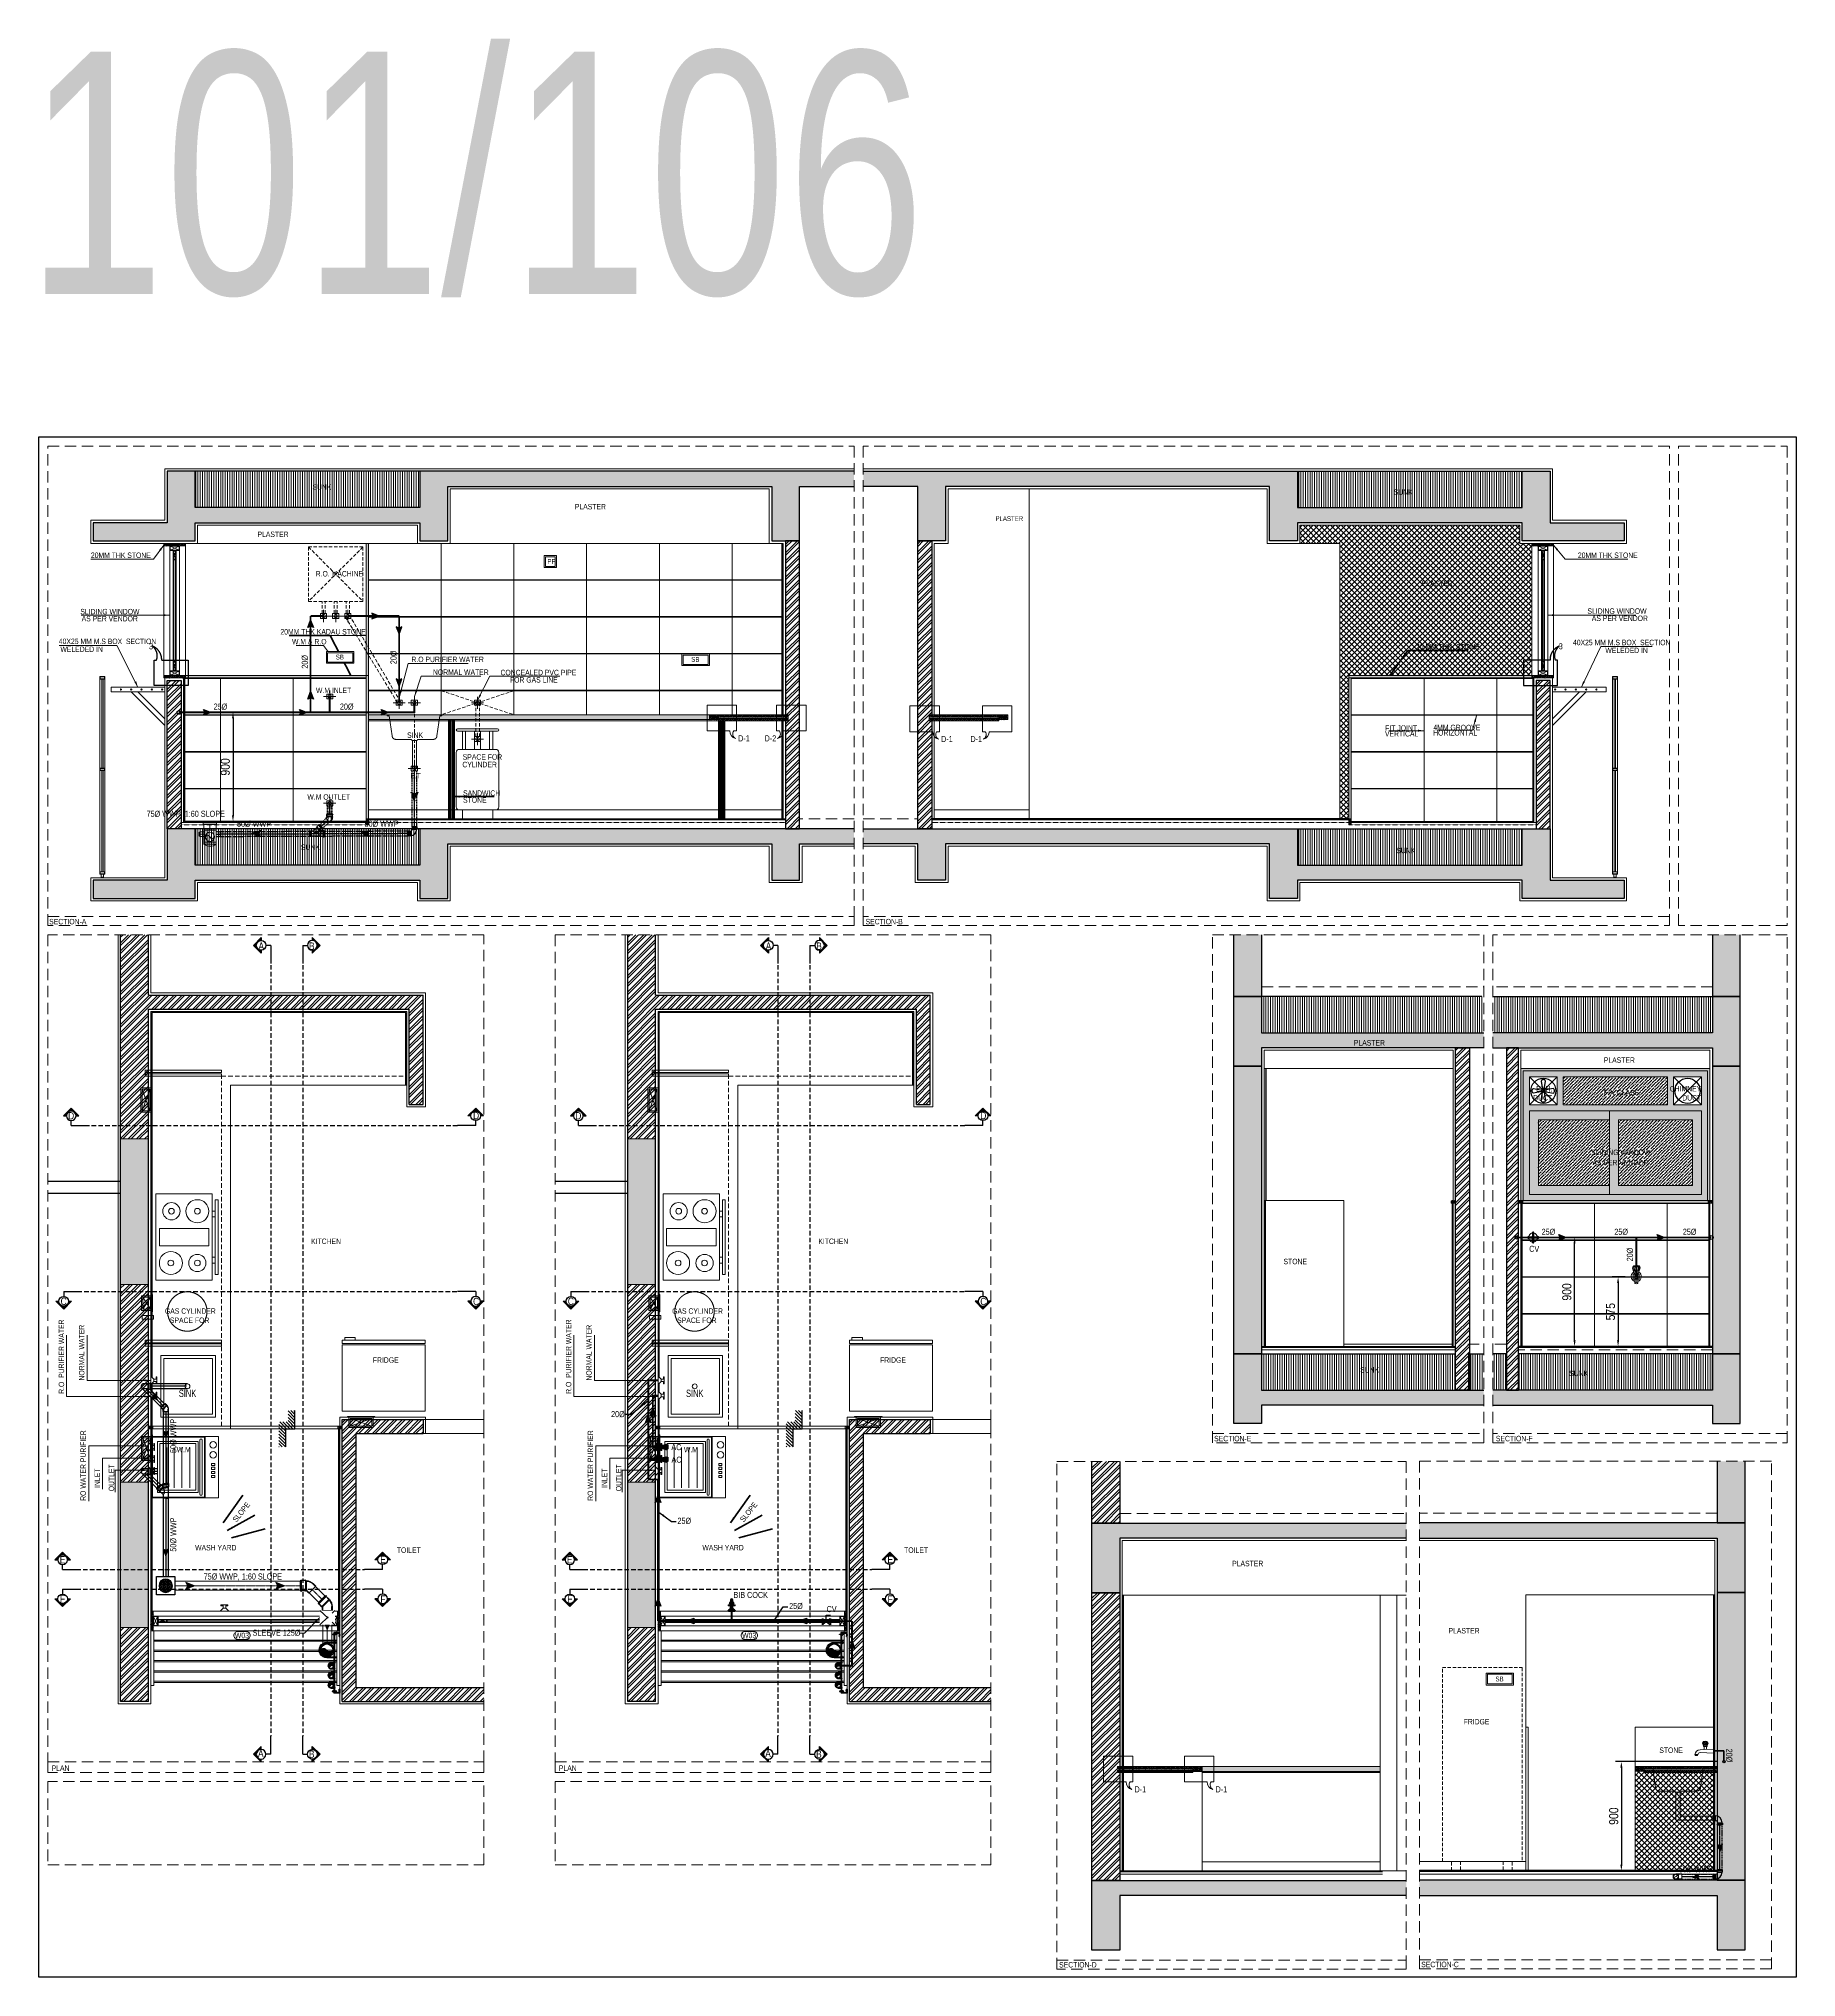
# Model space of a CAD drawing. Header units: inches. Extents: x 853900 to 962947, y 469960 to 560972.
# Drawn here: x 906927 to 921427, y 469960 to 485959 of the extents above; entities that cross this region are included whole.
import ezdxf
from ezdxf.enums import TextEntityAlignment as Align

# ---------------------------------------------------------------- set-up
doc = ezdxf.new("R2010")
doc.units = ezdxf.units.IN
doc.header["$LTSCALE"] = 750
for name, pattern in [('CENTER', [2, 1.25, -0.25, 0.25, -0.25]), ('CENTER2', [1.125, 0.75, -0.125, 0.125, -0.125]), ('Dash', [6, 3, -3]), ('DASHED2', [0.375, 0.25, -0.125]), ('HIDDEN', [0.375, 0.25, -0.125]), ('HIDDEN2', [0.1875, 0.125, -0.0625]), ('PHANTOMX2', [5, 2.5, -0.5, 0.5, -0.5, 0.5, -0.5])]:
    doc.linetypes.add(name, pattern=pattern)
doc.layers.get('0').update_dxf_attribs({"color": 8})
doc.layers.get('Defpoints').update_dxf_attribs({"color": 8})
for name, color, linetype, lineweight in [('a-Dotted-HM', 8, 'HIDDEN2', 9), ('a-Hatch-Wall-HM', 253, 'Continuous', 9), ('a-Int-Furniture-HM', 8, 'Continuous', 9), ('COLUMN', 8, 'Continuous', 13), ('DOTTED LINE-MSA', 8, 'HIDDEN2', 13), ('e-ele01', 8, 'Continuous', 13), ('E-ELECT. SB', 8, 'Continuous', 5), ('ELE-01-MSA', 8, 'Continuous', 30), ('ELE-03-MSA', 8, 'Continuous', 18), ('fer', 8, 'Continuous', 20), ('FILING-MSA', 8, 'Continuous', 9), ('g-cen-sym', 8, 'Continuous', 25), ('g-cent-sym', 8, 'Continuous', 15), ('g-dot', 8, 'HIDDEN', 9), ('g-dw', 8, 'Continuous', 5), ('g-ele-01', 8, 'Continuous', 9), ('g-ele-02', 8, 'Continuous', 9), ('g-ele-03', 8, 'Continuous', 5), ('g-ele-04', 8, 'Continuous', 9), ('g-ele-3', 8, 'Continuous', 0), ('g-ele02', 8, 'Continuous', 9), ('g-ele03', 8, 'Continuous', 0), ('g-ele04', 8, 'Continuous', 0), ('g-fer', 8, 'Continuous', 9), ('g-ha50', 8, 'Continuous', 9), ('g-text', 8, 'Continuous', 9), ('P_SLEEVE', 1, 'Continuous', 9), ('P_Wate Downtke pipe', 4, 'Continuous', 25), ('P_Water Supply Downtake pipe', 3, 'Continuous', 25), ('P_WW PIPE', 4, 'Continuous', 9), ('PLASTER', 8, 'Continuous', 9), ('PLASTER HATCH', 253, 'Continuous', 0), ('sec-ha05', 8, 'Continuous', 15), ('SECTION LINE', 8, 'CENTER', 9), ('SHEET', 8, 'Continuous', 13), ('STONE', 8, 'Continuous', 18), ('STONE HATCH-MSA', 253, 'Continuous', 9), ('WALL HATCH-MSA', 253, 'Continuous', 9), ('WALL-MSA', 8, 'Continuous', 30), ('WINDOE NO-MAS', 8, 'Continuous', 9)]:
    doc.layers.add(name, color=color, linetype=linetype, lineweight=lineweight)
for name, color, linetype in [('FINISHES', 7, 'Continuous'), ('g-sol250', 8, 'Continuous'), ('P-RO WATER', 202, 'DASHED2'), ('P_ARROW', 31, 'PHANTOMX2'), ('P_DIM', 222, 'Continuous'), ('P_DOMESTIC GRAVITY PIPE', 3, 'Continuous'), ('P_NT', 7, 'Continuous'), ('P_SANITARY', 7, 'Continuous'), ('P_WASTE WATER PIPE', 4, 'DASHED2'), ('PL-bracket', 7, 'Continuous'), ('R.C.C HATCH-MSA', 253, 'Continuous'), ('R.C.C-MSA', 8, 'Continuous'), ('TILE SECTION', 8, 'Continuous')]:
    doc.layers.add(name, color=color, linetype=linetype)
doc.styles.add('80', font='swisscl.ttf', dxfattribs={"height": 60})
doc.styles.add('AAAAA', font='swisscl.ttf', dxfattribs={"height": 45})
doc.styles.add('AR', font='swisscl.ttf')
doc.styles.add('ARIAL', font='swisscl.ttf')
doc.styles.add('arial unicode', font='swisscl.ttf', dxfattribs={"height": 45})
doc.styles.add('Arial-Reg+0.8Sc', font='swisscl.ttf')
doc.styles.add('PLUMBING TEXT', font='ARIALN.TTF')
doc.styles.add('SCALE 1 100', font='swisscl.ttf', dxfattribs={"height": 125})
doc.styles.add('SWINS', font='swissc.ttf')
doc.dimstyles.new('25', dxfattribs={"dimtxt": 45, "dimasz": 18, "dimexe": 0, "dimexo": 0, "dimgap": 10, "dimtad": 1, "dimdec": 0, "dimzin": 3, "dimdsep": 46, "dimtxsty": 'AAAAA', "dimblk": 'ARCHTICK', "dimcen": 0, "dimse1": 1, "dimse2": 1, "dimclrd": 50, "dimclrt": 256, "dimadec": 0, "dimazin": 0, "dimtfac": 1, "dimtdec": 0, "dimtmove": 1, "dimatfit": 3, "dimfxl": 1, "dimtolj": 1, "dimtzin": 0, "dimlwd": 18, "dimarcsym": 0})
doc.dimstyles.new('75', dxfattribs={"dimtxt": 115, "dimasz": 50, "dimexe": 75, "dimexo": 0, "dimgap": 25, "dimtad": 1, "dimdec": 0, "dimzin": 0, "dimdsep": 46, "dimtxsty": 'ARIAL', "dimblk": 'ARCHTICK', "dimcen": 0.09, "dimdle": 75, "dimclrd": 256, "dimclre": 256, "dimclrt": 256, "dimadec": 0, "dimazin": 0, "dimtfac": 1, "dimtdec": 0, "dimtofl": 0, "dimtmove": 1, "dimatfit": 0, "dimfxl": 1, "dimtolj": 1, "dimtzin": 0, "dimlwd": -1, "dimlwe": -1, "dimarcsym": 0})
doc.dimstyles.new('PLUMBING DIM', dxfattribs={"dimscale": 50, "dimtxt": 1.5, "dimasz": 1, "dimexe": 1, "dimexo": 1, "dimgap": 0.5, "dimtad": 1, "dimdec": 1, "dimtxsty": 'PLUMBING TEXT', "dimcen": 1, "dimdle": 50, "dimclrd": 256, "dimclre": 256, "dimclrt": 256, "dimadec": 0, "dimazin": 0, "dimtfac": 1, "dimtdec": 1, "dimtmove": 0, "dimatfit": 3, "dimfxl": 50, "dimlwd": -1, "dimlwe": -1, "dimarcsym": 1})
doc.dimstyles.new('SCALE 1 100', dxfattribs={"dimtxt": 125, "dimasz": 75, "dimexe": 0, "dimexo": 0, "dimgap": 25, "dimtad": 1, "dimdec": 0, "dimzin": 9, "dimdsep": 46, "dimtxsty": 'SCALE 1 100', "dimblk": 'OBLIQUE', "dimcen": 0, "dimclrd": 256, "dimclre": 252, "dimclrt": 256, "dimadec": 0, "dimazin": 0, "dimtfac": 1, "dimtdec": 0, "dimtofl": 0, "dimtmove": 1, "dimatfit": 3, "dimfxl": 1, "dimtolj": 1, "dimtzin": 0, "dimlwd": -1, "dimlwe": -1, "dimarcsym": 0})
doc.dimstyles.new('Scale-50', dxfattribs={"dimtxt": 75, "dimasz": 25, "dimexe": 0, "dimexo": 0, "dimgap": 20, "dimtad": 1, "dimdec": 0, "dimrnd": 1, "dimzin": 3, "dimdsep": 46, "dimtxsty": 'ARIAL', "dimblk": 'ARCHTICK', "dimcen": 0, "dimse1": 1, "dimse2": 1, "dimclrd": 50, "dimclrt": 256, "dimadec": 0, "dimazin": 0, "dimtfac": 1, "dimtdec": 0, "dimtmove": 1, "dimatfit": 3, "dimfxl": 1, "dimtolj": 1, "dimtzin": 0, "dimlwd": 18, "dimarcsym": 0})
pattern_1 = [(45, (-9627.03, -29411.974), (-33.6759605, 33.6759605), []), (45, (-9604.58, -29411.974), (-33.6759605, 33.6759605), [])]
pattern_2 = [(45, (-10295.105, -29411.974), (-33.6759605, 33.6759605), []), (45, (-10272.655, -29411.974), (-33.6759605, 33.6759605), [])]
pattern_3 = [(45, (-10129.93, -36828.304), (-33.6759605, 33.6759605), []), (45, (-10107.48, -36828.304), (-33.6759605, 33.6759605), [])]
pattern_4 = [(45, (-229470.44, -85139.56), (-33.6759605, 33.6759605), []), (45, (-229447.99, -85139.56), (-33.6759605, 33.6759605), [])]
pattern_5 = [(135, (-16206728.888, -32652187.597), (-8.980256121, -8.980256121), []), (135, (-16206728.888, -32652178.617), (-8.980256121, -8.980256121), [6.35, -3.175])]
pattern_6 = [(45, (0, -28072.893), (-8.98025612, 8.98025612), []), (45, (8.98, -28072.893), (-8.98025612, 8.98025612), [6.35, -3.175])]
pattern_7 = [(135, (-16202543.878, -32652187.597), (-8.980256121, -8.980256121), []), (135, (-16202543.878, -32652178.617), (-8.980256121, -8.980256121), [6.35, -3.175])]
pattern_8 = [(45, (4185.011, -28072.893), (-8.98025612, 8.98025612), []), (45, (4193.991, -28072.893), (-8.98025612, 8.98025612), [6.35, -3.175])]
pattern_9 = [(45, (-225285.43, -85139.56), (-33.6759605, 33.6759605), []), (45, (-225262.98, -85139.56), (-33.6759605, 33.6759605), [])]

# ---------------------------------------------------------------- blocks, each defined once
blk = doc.blocks.new('1')
at = {"layer": 'g-dw', "linetype": 'Dash', "ltscale": 25}
for p, q in [((-12488573, -15584269), (-12488615, -15584361)), ((-12488573, -15584361), (-12488615, -15584269))]:
    blk.add_line(p, q, dxfattribs=at)
at = {"layer": 'g-dw', "elevation": 0}
for points in [[(-12488619, -15584365), (-12488619, -15584265), (-12488569, -15584265), (-12488569, -15584365)], [(-12488615, -15584361), (-12488615, -15584269), (-12488573, -15584269), (-12488573, -15584361)]]:
    blk.add_lwpolyline(points, close=True, dxfattribs=at)
blk = doc.blocks.new('DSGD')
at = {"linetype": 'Dash', "ltscale": 5}
for p, q in [((35669842, -21336932, 0), (35670292, -21336932, 0)), ((35669842, -21336942, 0), (35669842, -21336932, 0)), ((35669842, -21336942, 0), (35669859, -21336942, 0)), ((35669882, -21337105, 0), (35669859, -21336942, 0)), ((35670252, -21337105, 0), (35670276, -21336942, 0)), ((35670276, -21336942, 0), (35670292, -21336942, 0)), ((35670292, -21336932, 0), (35670292, -21336942, 0)), ((35669912, -21337135, 0), (35670042, -21337135, 0)), ((35670046, -21337142, 0), (35670042, -21337135, 0)), ((35670050, -21337145, 0), (35670084, -21337145, 0)), ((35670089, -21337142, 0), (35670092, -21337135, 0)), ((35670092, -21337135, 0), (35670222, -21337135, 0))]:
    blk.add_line(p, q, dxfattribs=at)
for centre, radius, start, end in [((35669912, -21337105, 0), 30, 180, 270), ((35670050, -21337140, 0), 5, 206.5651, 270), ((35670084, -21337140, 0), 5, 270, 333.4349), ((35670222, -21337105, 0), 30, 270, 0)]:
    blk.add_arc(centre, radius, start, end, dxfattribs=at)
blk = doc.blocks.new('lkjh')
for p, q in [((-149886, -13553), (-149886, -13653)), ((-149936, -13603), (-149836, -13603))]:
    blk.add_line(p, q)
blk.add_lwpolyline([(-149911, -13623), (-149861, -13623), (-149861, -13583), (-149911, -13583)], close=True)
blk.add_circle((-149886, -13603), 15)
blk = doc.blocks.new('_ArchTick')
at = {"color": 0, "linetype": 'ByBlock', "const_width": 0.15}
blk.add_lwpolyline([(-0.5, -0.5), (0.5, 0.5)], dxfattribs=at)
blk = doc.blocks.new('PP')
blk.add_wipeout([(35682081, -21335717), (35682181, -21335717), (35682181, -21335817), (35682081, -21335817)]).translate(0, 0, 0)
at = {"layer": 'E-ELECT. SB', "elevation": 0}
for points in [[(35682181, -21335717), (35682081, -21335717), (35682081, -21335817), (35682181, -21335817)], [(35682171, -21335727), (35682091, -21335727), (35682091, -21335807), (35682171, -21335807)]]:
    blk.add_lwpolyline(points, close=True, dxfattribs=at)
at = {"layer": 'E-ELECT. SB', "style": 'ARIAL'}
blk.add_text('PP', height=40, dxfattribs=at).set_placement((35682107, -21335786, 0))
blk = doc.blocks.new('A$C9f63dcfd')
blk.add_wipeout([(0, 0), (227, 0), (227, -97), (0, -97)])
at = {"layer": 'E-ELECT. SB'}
for points in [[(227, 0), (0, 0), (0, -97), (227, -97)], [(217, -10), (10, -10), (10, -87), (217, -87)]]:
    blk.add_lwpolyline(points, close=True, dxfattribs=at)
at = {"layer": 'E-ELECT. SB', "style": 'ARIAL'}
blk.add_text('SB', height=40, dxfattribs=at).set_placement((77, -66))
blk = doc.blocks.new('A$Ca343be7c')
at = {"layer": 'E-ELECT. SB'}
for points in [[(113, 100), (-113, 100), (-113, 0), (113, 0)], [(103, 90), (-103, 90), (-103, 10), (103, 10)]]:
    blk.add_lwpolyline(points, close=True, dxfattribs=at)
at = {"layer": 'E-ELECT. SB', "style": 'ARIAL'}
blk.add_text('SB', height=40, dxfattribs=at).set_placement((-36, 31))
blk = doc.blocks.new('BOX CHANNEL')
at = {"layer": 'g-ele-03'}
blk.add_line((-451081, 132998, 0), (-451081, 132958, 0), dxfattribs=at)
at = {"layer": 'g-ele-03', "elevation": 0}
blk.add_lwpolyline([(-451081, 132998), (-450638, 132998), (-450638, 132958), (-451081, 132958)], dxfattribs=at)
at = {"layer": 'g-ele-03'}
for centre in [(-451000, 132978, 0), (-450915, 132978, 0), (-450830, 132978, 0), (-450745, 132978, 0), (-450660, 132978, 0)]:
    blk.add_circle(centre, 5, dxfattribs=at)
blk = doc.blocks.new('A$C469b1725')
at = {"lineweight": 0}
for p, q in [((69, 1660), (69, 925)), ((81, 1660), (81, 925)), ((69, 70), (69, 905)), ((81, 70), (81, 905))]:
    blk.add_line(p, q, dxfattribs=at)
for points in [[(55, 1660), (95, 1660), (95, 1680), (55, 1680)], [(57, 1662), (93, 1662), (93, 1678), (57, 1678)], [(55, 905), (95, 905), (95, 925), (55, 925)], [(57, 907), (93, 907), (93, 923), (57, 923)], [(55, 50), (95, 50), (95, 70), (55, 70)], [(57, 52), (93, 52), (93, 68), (57, 68)], [(85, 50), (65, 50), (65, 25), (85, 25)]]:
    blk.add_lwpolyline(points, close=True, dxfattribs=at)
at = {"layer": 'ELE-03-MSA', "lineweight": 0}
for p, q in [((55, 925), (55, 1660)), ((95, 1660), (95, 925)), ((55, 905), (55, 70)), ((95, 70), (95, 905))]:
    blk.add_line(p, q, dxfattribs=at)
blk = doc.blocks.new('G$C7E7AA53E')
at = {"ltscale": 100, "transparency": 33554687}
for p, q in [((0, 0), (0.55, 0)), ((0, -0.6), (0, 0)), ((0.55, -0.6), (0.55, 0)), ((0, -0.12), (0.55, -0.12)), ((0.006, -0.126), (0.544, -0.126)), ((0.006, -0.594), (0.006, -0.126)), ((0.029, -0.147), (0.521, -0.147)), ((0.521, -0.167), (0.029, -0.167)), ((0.181, -0.061), (0.181, -0.033)), ((0.181, -0.033), (0.201, -0.033)), ((0.201, -0.061), (0.181, -0.061)), ((0.201, -0.033), (0.201, -0.061)), ((0.217, -0.061), (0.217, -0.033)), ((0.217, -0.033), (0.237, -0.033)), ((0.237, -0.061), (0.217, -0.061)), ((0.237, -0.033), (0.237, -0.061)), ((0.255, -0.061), (0.255, -0.033)), ((0.255, -0.033), (0.275, -0.033)), ((0.275, -0.061), (0.255, -0.061)), ((0.275, -0.033), (0.275, -0.061)), ((0.289, -0.033), (0.309, -0.033)), ((0.289, -0.061), (0.289, -0.033)), ((0.309, -0.061), (0.289, -0.061)), ((0.309, -0.033), (0.309, -0.061)), ((0.544, -0.594), (0.544, -0.126)), ((0.047, -0.182), (0.507, -0.182)), ((0.047, -0.182), (0.047, -0.547)), ((0.067, -0.202), (0.487, -0.202)), ((0.067, -0.202), (0.067, -0.527)), ((0.089, -0.257), (0.452, -0.257)), ((0.089, -0.33), (0.452, -0.33)), ((0.487, -0.202), (0.487, -0.527)), ((0.507, -0.182), (0.507, -0.547)), ((0.089, -0.398), (0.452, -0.398)), ((0.089, -0.464), (0.452, -0.464)), ((0, -0.6), (0.55, -0.6)), ((0.006, -0.594), (0.544, -0.594)), ((0.507, -0.547), (0.047, -0.547)), ((0.487, -0.527), (0.067, -0.527))]:
    blk.add_line(p, q, dxfattribs=at)
for centre in [(0.387, -0.047), (0.477, -0.047)]:
    blk.add_circle(centre, 0.0295, dxfattribs=at)
for centre, start, end in [((0.032, -0.157), 103.7318, 255.3279), ((0.518, -0.157), 284.6721, 76.2682)]:
    blk.add_arc(centre, 0.0103, start, end, dxfattribs=at)
blk = doc.blocks.new('TAP-1')
at = {"layer": 'fer', "linetype": 'Continuous'}
for p, q in [((10, -44), (29, -44)), ((10, -51), (29, -51)), ((29, -44), (29, -51))]:
    blk.add_line(p, q, dxfattribs=at)
for points in [[(-10, -25), (-35, 0), (35, 0), (10, -25)], [(-10, -44), (-29, -44), (-29, -51), (-10, -51)]]:
    blk.add_lwpolyline(points, dxfattribs=at)
blk.add_lwpolyline([(10, -25), (10, -51), (-10, -51), (-10, -25)], close=True, dxfattribs=at)
blk = doc.blocks.new('sec')
at = {"layer": 'g-cen-sym'}
h = blk.add_hatch(color=256, dxfattribs=at)
h.paths.add_polyline_path([(0, 538), (-108, 430), (-108, 399, -0.206231), (0, 446, -0.414214), (149, 297), (240, 297)])
h.paths.add_polyline_path([(-108, 399), (-108, 430), (-138, 399), (-138, 352, -0.095653)])
h.paths.add_polyline_path([(-138, 399), (-168, 369), (-168, 297), (-149, 297, -0.094234), (-138, 352)])
h.paths.add_polyline_path([(-168, 369), (-205, 333), (-205, 297), (-168, 297)])
h.paths.add_polyline_path([(-205, 333), (-240, 297), (-205, 297)])
for q in [(-562, 0), (0, 149)]:
    blk.add_line((0, 0), q, dxfattribs=at)
blk.add_lwpolyline([(-149, 297), (-240, 297), (0, 538), (240, 297), (149, 297)], dxfattribs=at)
blk.add_circle((0, 297), 149, dxfattribs=at)
blk = doc.blocks.new('Win-Tag-03')
blk.add_lwpolyline([(-130, 120), (130, 120, -0.414214), (250, 0), (250, 0, -0.414214), (130, -120), (-130, -120, -0.414214), (-250, 0), (-250, 0, -0.414214)], format="xyb", close=True)
blk = doc.blocks.new('A$C981036a7')
at = {"layer": 'E-ELECT. SB', "ltscale": 750}
for p, q in [((85, 132), (0, 132)), ((0, 132), (0, 13)), ((0, 13), (85, 13)), ((11, 24), (74, 121)), ((11, 121), (74, 24)), ((91, 145), (85, 145)), ((85, 145), (85, 132)), ((85, 13), (85, 132)), ((85, 13), (85, 0)), ((91, 0), (91, 145)), ((85, 0), (91, 0))]:
    blk.add_line(p, q, dxfattribs=at)
blk.add_lwpolyline([(74, 24), (74, 121), (11, 121), (11, 24)], close=True, dxfattribs=at)
blk = doc.blocks.new('A$C355B709C')
at = {"layer": 'E-ELECT. SB', "ltscale": 750}
for p, q in [((-100, 6), (-113, 6)), ((-113, 6), (-113, 0)), ((-113, 0), (113, 0)), ((100, 91), (-100, 91)), ((-100, 91), (-100, 6)), ((-100, 6), (100, 6)), ((-89, 80), (89, 17)), ((89, 80), (-89, 17)), ((100, 6), (100, 91)), ((113, 6), (100, 6)), ((113, 0), (113, 6))]:
    blk.add_line(p, q, dxfattribs=at)
blk.add_lwpolyline([(-89, 17), (89, 17), (89, 80), (-89, 80)], close=True, dxfattribs=at)
blk = doc.blocks.new('STOVE')
at = {"layer": 'a-Int-Furniture-HM'}
for p, q in [((0, 750), (0, 0)), ((0, 750), (490, 750)), ((0, 750), (0, 0)), ((0, 750), (490, 750)), ((490, 0), (490, 750)), ((490, 0), (490, 750)), ((490, 600), (515, 600)), ((490, 600), (515, 600)), ((515, 550), (490, 550)), ((515, 550), (490, 550)), ((515, 200), (490, 200)), ((515, 200), (490, 200)), ((0, 0), (490, 0)), ((0, 0), (490, 0)), ((490, 150), (515, 150)), ((490, 150), (515, 150))]:
    blk.add_line(p, q, dxfattribs=at)
at = {"layer": 'a-Int-Furniture-HM', "elevation": 0}
for points in [[(540, 700), (515, 700), (515, 50), (540, 50)], [(540, 700), (515, 700), (515, 50), (540, 50)], [(460, 450), (30, 450), (30, 300), (460, 300)], [(460, 450), (30, 450), (30, 300), (460, 300)]]:
    blk.add_lwpolyline(points, close=True, dxfattribs=at)
at = {"layer": 'a-Int-Furniture-HM'}
for centre, radius in [((130, 600), 100), ((130, 600), 100), ((360, 600), 75), ((360, 600), 75), ((130, 600), 25), ((130, 600), 25), ((360, 600), 25), ((360, 600), 25), ((135, 150), 75), ((135, 150), 75), ((135, 150), 25), ((135, 150), 25), ((360, 150), 100), ((360, 150), 100), ((360, 150), 25), ((360, 150), 25)]:
    blk.add_circle(centre, radius, dxfattribs=at)
blk = doc.blocks.new('DROP')
h = blk.add_hatch()
h.set_pattern_fill('_USER', color=14, scale=0.0625, angle=45, style=0, pattern_type=0)
h.set_pattern_definition([(45, (0, 0.0625), (-0.044194, 0.044194), [])])
h.paths.add_polyline_path([(0.5, -0.1875), (0.5, -0.375), (-0.1875, -0.375), (-0.1875, -0.125), (-0.5, -0.125), (-0.5, 0.0625), (0, 0.0625), (0, -0.1875)])
at = {"color": 14}
blk.add_lwpolyline([(0.5, -0.1875), (0, -0.1875), (0, 0.0625), (-0.5, 0.0625)], dxfattribs=at)
blk = doc.blocks.new('DFHDS')
at = {"layer": 'a-Int-Furniture-HM'}
blk.add_line((5756, -4545), (5756, -5230), dxfattribs=at)
blk.add_lwpolyline([(5756, -5230), (6303, -5230), (6303, -4545), (5756, -4545)], dxfattribs=at)
for points in [[(6313, -5230), (6343, -5230), (6343, -4545), (6313, -4545)], [(6343, -5210), (6364, -5210), (6364, -5124), (6343, -5124)]]:
    blk.add_lwpolyline(points, close=True, dxfattribs=at)
blk = doc.blocks.new('GAS NO BATLO')
at = {"ltscale": 15, "elevation": 0}
for points in [[(1459370, -1284021), (1459040, -1284021)], [(1459040, -1284041), (1459370, -1284041)]]:
    blk.add_lwpolyline(points, dxfattribs=at)
for points in [[(1459080, -1284191), (1459105, -1284191), (1459105, -1284041), (1459080, -1284041)], [(1459180, -1284191), (1459230, -1284191), (1459230, -1284041), (1459180, -1284041)], [(1459330, -1284191), (1459305, -1284191), (1459305, -1284041), (1459330, -1284041)], [(1459330, -1284691), (1459330, -1284766), (1459080, -1284766), (1459080, -1284691)]]:
    blk.add_lwpolyline(points, close=True, dxfattribs=at)
blk.add_lwpolyline([(1459380, -1284666), (1459380, -1284216, 0.414214), (1459355, -1284191), (1459055, -1284191, 0.414214), (1459030, -1284216), (1459030, -1284666, 0.414214), (1459055, -1284691), (1459355, -1284691, 0.414214)], format="xyb", close=True, dxfattribs=at)
for centre, start, end in [((1459040, -1284031, 0), 90, 270), ((1459370, -1284031, 0), 270, 90)]:
    blk.add_arc(centre, 10, start, end)
blk = doc.blocks.new('NT-1')
at = {"layer": 'P_NT'}
h = blk.add_hatch(dxfattribs=at)
h.set_pattern_fill('HEX', color=256, scale=35, style=0)
h.set_pattern_definition([(0, (-3250.732, -29.714), (0, 7.577722), [4.375, -8.75]), (120, (-3250.732, -29.714), (-6.5625, -3.788861), [4.375, -8.75]), (60, (-3246.357, -29.714), (-6.5625, 3.788861), [4.375, -8.75])])
edge = h.paths.add_edge_path()
edge.add_arc((75, 75), 50, 0, 360)
blk.add_lwpolyline([(0, 0), (150, 0), (150, 150), (0, 150)], close=True, dxfattribs=at)
for radius in [55, 50]:
    blk.add_circle((75, 75), radius, dxfattribs=at)
blk = doc.blocks.new('ARR')
at = {"ltscale": 0.025}
h = blk.add_hatch(color=256, dxfattribs=at)
edge = h.paths.add_edge_path()
edge.add_line((249, 94), (0, 0))
edge.add_line((0, 0), (249, -94))
edge.add_line((249, -94), (200, 0))
edge.add_line((200, 0), (249, 94))
at = {"color": 7, "linetype": 'Continuous', "ltscale": 0.025}
blk.add_lwpolyline([(249, 94), (0, 0), (249, -94), (200, 0)], close=True, dxfattribs=at)
blk = doc.blocks.new('*U569')
for p, q in [((-498, 50), (0, 50)), ((-498, 45), (-498, 50)), ((-498, 45), (-474, 45)), ((-498, 0), (-498, 45)), ((-498, 45), (0, 45)), ((-466, 0), (-498, 0)), ((-474, 40), (-493, 40)), ((-493, 40), (-493, 5)), ((-493, 5), (-466, 5)), ((-474, 45), (-474, 40)), ((-467, 5), (-468, 5)), ((-466, 5), (-468, 5)), ((-466, 5), (-466, 0)), ((-5, 5), (-33, 5)), ((-33, 5), (-30, 5)), ((-33, 0), (0, 0)), ((-32, 5), (-30, 5)), ((0, 45), (-24, 45)), ((-24, 45), (-24, 40)), ((-24, 40), (-5, 40)), ((-5, 40), (-5, 5)), ((0, 45), (0, 50)), ((0, 0), (0, 45))]:
    blk.add_line(p, q)
at = {"color": 7, "ltscale": 0.125}
for p, q in [((-477, 52), (-488, 52)), ((-488, 52), (-488, 50)), ((-488, 38), (-488, 40)), ((-488, 40), (-477, 40)), ((-477, 38), (-488, 38)), ((-479, 55), (-486, 55)), ((-486, 55), (-486, 52)), ((-486, 52), (-479, 52)), ((-486, 35), (-486, 38)), ((-486, 38), (-479, 38)), ((-479, 35), (-486, 35)), ((-481, 63), (-484, 63)), ((-484, 63), (-484, 26)), ((-484, 26), (-481, 26)), ((-481, 26), (-481, 63)), ((-479, 52), (-479, 55)), ((-479, 38), (-479, 35)), ((-477, 50), (-477, 52)), ((-477, 40), (-477, 38)), ((-22, 52), (-10, 52)), ((-22, 50), (-22, 52)), ((-10, 50), (-22, 50)), ((-10, 40), (-22, 40)), ((-22, 40), (-22, 38)), ((-22, 38), (-10, 38)), ((-19, 55), (-12, 55)), ((-19, 52), (-19, 55)), ((-12, 52), (-19, 52)), ((-12, 38), (-19, 38)), ((-19, 38), (-19, 35)), ((-19, 35), (-12, 35)), ((-17, 63), (-14, 63)), ((-17, 26), (-17, 63)), ((-14, 26), (-17, 26)), ((-14, 63), (-14, 26)), ((-12, 55), (-12, 52)), ((-12, 35), (-12, 38)), ((-10, 52), (-10, 50)), ((-10, 38), (-10, 40))]:
    blk.add_line(p, q, dxfattribs=at)
for points in [[(-476, -5), (-477, 5)], [(-476, -5), (-475, 5)], [(-33, 0), (-33, 5)], [(-22, -5), (-24, 5)], [(-22, -5), (-21, 5)]]:
    blk.add_lwpolyline(points)
for centre in [(-476, 5), (-22, 5)]:
    blk.add_arc(centre, 1.94, 6.1687, 173.8313)
blk = doc.blocks.new('A$C71541A21')
h = blk.add_hatch()
h.set_pattern_fill('ANSI31', color=256, scale=15625, angle=450, style=0)
h.set_pattern_definition([(225.000005, (2987.514, -8852.9906), (-2.2097089, 2.2097085), [])])
edge = h.paths.add_edge_path()
edge.add_ellipse((58, 66), major_axis=(-35.4, 35.4), ratio=1, start_angle=315, end_angle=405, ccw=False)
edge.add_ellipse((58, 66), major_axis=(-35.4, -35.4), ratio=1, start_angle=135, end_angle=225, ccw=False)
edge.add_ellipse((85, 79), major_axis=(-18.7, 18.7), ratio=1, start_angle=72.051, end_angle=196.2959, ccw=False)
edge.add_ellipse((35, 51), major_axis=(-21.8, 21.8), ratio=1, start_angle=256.2425, end_angle=375.21)
at = {"color": 253}
for p, q in [((-19, 130), (58, 130)), ((58, 122), (-19, 122)), ((-19, 10), (58, 10)), ((58, 3), (-19, 3)), ((58, 3), (-13, 3)), ((-10, 130), (-11, 130)), ((-10, 10), (-11, 10)), ((-10, 133), (-8, 134)), ((-10, 122), (-10, 133)), ((-10, 131), (-4, 131)), ((-10, 122), (-10, 119)), ((-10, 121), (-4, 121)), ((-10, 119), (-8, 118)), ((-10, 13), (-8, 14)), ((-10, 3), (-10, 13)), ((-10, 12), (-4, 12)), ((-10, 3), (-10, 0)), ((-10, 2), (-4, 2)), ((-8, 134), (-4, 134)), ((-8, 118), (-4, 118)), ((-8, 14), (-4, 14)), ((-10, 0), (-8, -1)), ((-8, -1), (-4, -1))]:
    blk.add_line(p, q, dxfattribs=at)
for points in [[(-19, 122, 0.177941), (-19, 126, -0.232825), (-19, 130)], [(-19, 3, 0.177941), (-19, 6, -0.232825), (-19, 10)]]:
    blk.add_lwpolyline(points, format="xyb", dxfattribs=at)
for points in [[(-17, 130), (-16, 122)], [(-17, 10), (-16, 3)], [(-15, 130), (-14, 122)], [(-15, 10), (-14, 3)], [(-13, 130), (-12, 122)], [(-13, 10), (-12, 3)], [(-11, 130), (-10, 123)], [(-11, 10), (-10, 4)], [(-4, 134), (-4, 118)], [(-4, 14), (-4, -1)]]:
    blk.add_lwpolyline(points, dxfattribs=at)
for major_axis in [(0, -56), (0, -50)]:
    blk.add_ellipse((58, 66), major_axis=major_axis, ratio=1, start_param=-0.785398, end_param=5.497787)
at = {"extrusion": (0, 0, -1)}
for centre, major_axis, start_param, end_param in [((35, 51), (-21.8, -21.8), 1.305332, 3.381707), ((85, 79), (-18.6, 18.6), 2.853643, 5.029313)]:
    blk.add_ellipse(centre, major_axis=major_axis, ratio=1, start_param=start_param, end_param=end_param, dxfattribs=at)
at = {"color": 253, "extrusion": (0, 0, -1)}
blk.add_ellipse((58, 66), major_axis=(-44.9, -44.9), ratio=1, start_param=2.356194, end_param=5.497787, dxfattribs=at)
blk = doc.blocks.new('A$C42D14513')
at = {"layer": 'P_WASTE WATER PIPE', "linetype": 'Continuous', "ltscale": 5}
for p, q in [((0, 86, 0), (6, 92, 0)), ((0, 86, 0), (86, 0, 0)), ((7, 79, 0), (4, 76, 0)), ((4, 76, 0), (76, 4, 0)), ((6, 92, 0), (92, 6, 0)), ((39, 122, 0), (8, 90, 0)), ((41, 118, 0), (10, 88, 0)), ((41, 118, 0), (10, 88, 0)), ((47, 124, 0), (39, 122, 0)), ((122, 39, 0), (39, 122, 0)), ((49, 121, 0), (41, 118, 0)), ((47, 164, 0), (47, 124, 0)), ((47, 164, 0), (155, 164, 0)), ((124, 47, 0), (47, 124, 0)), ((51, 123, 0), (49, 121, 0)), ((51, 164, 0), (51, 123, 0)), ((79, 7, 0), (76, 4, 0)), ((86, 0, 0), (92, 6, 0)), ((118, 41, 0), (88, 10, 0)), ((122, 39, 0), (90, 8, 0)), ((121, 49, 0), (118, 41, 0)), ((121, 49, 0), (121, 49, 0)), ((124, 47, 0), (122, 39, 0)), ((151, 164, 0), (151, 121, 0)), ((155, 121, 0), (155, 164, 0))]:
    blk.add_line(p, q, dxfattribs=at)
for radius, start in [(102, 315), (105, 315.1137)]:
    blk.add_arc((49, 121, 0), radius, start, 0, dxfattribs=at)
blk = doc.blocks.new('WASTE WATER ARROW')
at = {"layer": 'P_WASTE WATER PIPE', "ltscale": 0.025}
blk.add_hatch(color=256, dxfattribs=at).paths.add_polyline_path([(481737.2, -256822.5), (481729.9, -256825.3), (481737.2, -256828), (481735.7, -256825.3)])
at = {"layer": 'P_WASTE WATER PIPE', "color": 7, "linetype": 'ByBlock', "ltscale": 0.025}
blk.add_lwpolyline([(481737.2, -256822.5), (481729.9, -256825.3), (481737.2, -256828), (481735.7, -256825.3)], close=True, dxfattribs=at)
blk = doc.blocks.new('A$Cdd78c8d7')
at = {"layer": 'P_WASTE WATER PIPE', "linetype": 'DASHED2', "ltscale": 5}
for p, q in [((-64, 0), (-68, -4)), ((-64, 0), (0, 0)), ((66, 0), (0, 0)), ((-206, -112), (-161, -67)), ((-206, -117), (-158, -69)), ((-206, -112), (-206, -117)), ((-200, -130), (-206, -117)), ((-200, -130), (-149, -79)), ((-189, -130), (-200, -130)), ((-189, -130), (-200, -130)), ((-189, -130), (-143, -84)), ((-189, -130), (-154, -165)), ((-115, -21), (-161, -67)), ((-110, -21), (-158, -69)), ((-154, -165), (-108, -119)), ((-98, -28), (-149, -79)), ((-98, -39), (-143, -84)), ((-137, -170), (-97, -130)), ((-133, -172), (-94, -133)), ((-133, -172), (-55, -250)), ((-115, -21), (-110, -21)), ((-98, -28), (-110, -21)), ((-63, -75), (-108, -119)), ((-98, -39), (-98, -28)), ((-98, -39), (-74, -62)), ((-57, -90), (-97, -130)), ((-55, -95), (-94, -133)), ((-72, -17), (-68, -4)), ((-72, -17), (0, -17)), ((-64, -25), (-72, -17)), ((-68, -4), (0, -4)), ((-30, -155), (-68, -64)), ((-64, -25), (0, -25)), ((-64, -25), (-64, -59)), ((-64, -75), (0, -75)), ((0, -321), (-58, -321)), ((-57, -90), (0, -90)), ((-55, -95), (0, -95)), ((-55, -250), (-55, -314)), ((0, -314), (-55, -314)), ((0, -332), (-55, -332)), ((70, -4), (0, -4)), ((74, -17), (0, -17)), ((66, -25), (0, -25)), ((66, -75), (0, -75)), ((57, -90), (0, -90)), ((55, -95), (0, -95)), ((0, -314), (55, -314)), ((0, -321), (58, -321)), ((0, -332), (55, -332)), ((55, -95), (55, -314)), ((66, 0), (70, -4)), ((66, -25), (74, -17)), ((66, -25), (66, -75)), ((74, -17), (70, -4))]:
    blk.add_line(p, q, dxfattribs=at)
for centre, radius, start, end in [((-137, -144), 26.7, 232.615, 269.9458), ((-138, -178), 7.7, 46.2965, 84.6592), ((-70, -58), 5.62, 224.7565, 1.0593), ((-54, -326), 6.34, 130.3792, 262.1628), ((-65, -314), 10.4, 313.3401, 355.7026), ((-115, -184), 89.4, 311.9071, 18.9004), ((60, -94), 5.41, 124.5101, 182.9808), ((65, -314), 10.4, 184.2974, 226.6599), ((54, -326), 6.34, 277.8372, 49.6208), ((45, -73), 20.9, 305.1991, 355.08)]:
    blk.add_arc(centre, radius, start, end, dxfattribs=at)
blk = doc.blocks.new('_Oblique')
at = {"color": 0, "linetype": 'ByBlock', "lineweight": -2}
blk.add_line((-0.5, -0.5), (0.5, 0.5), dxfattribs=at)
blk = doc.blocks.new('AC')
at = {"layer": 'P_SANITARY', "ltscale": 10}
h = blk.add_hatch(color=7, dxfattribs=at)
h.set_gradient(color1=(242, 244, 241), color2=(118, 137, 108), rotation=90, one_color=1, tint=0.48, name='INVCYLINDER')
h.paths.add_polyline_path([(0, -25), (14, -25), (14, 0), (0, 0)])
h.paths.add_polyline_path([(0, 0), (14, 0), (14, 25), (0, 25)])
h = blk.add_hatch(color=7, dxfattribs=at)
h.set_gradient(color1=(242, 244, 241), color2=(118, 137, 108), rotation=90, one_color=1, tint=0.48, name='INVCYLINDER')
h.paths.add_polyline_path([(14, 13), (14, -13), (58, -13), (58, 13)])
h = blk.add_hatch(color=7, dxfattribs=at)
h.set_gradient(color1=(242, 244, 241), color2=(118, 137, 108), rotation=90, one_color=1, tint=0.48, name='INVCYLINDER')
h.paths.add_polyline_path([(100, 0), (100, 6), (99, 12), (97, 19), (86, 24), (66, 17), (58, 17), (58, 0)])
h.paths.add_polyline_path([(94, 7), (86, 4), (67, 6), (67, 6), (66, 7), (66, 9), (66, 9), (67, 10), (86, 14), (94, 11), (95, 11), (95, 10), (95, 9), (95, 8)], flags=16)
h.paths.add_polyline_path([(93, 16), (86, 16), (69, 13), (69, 13), (68, 13), (67, 14), (66, 14), (66, 15), (66, 16), (67, 17), (86, 22), (95, 19), (95, 19), (95, 18), (94, 17)], flags=16)
h = blk.add_hatch(color=7, dxfattribs=at)
h.set_gradient(color1=(242, 244, 241), color2=(118, 137, 108), rotation=90, one_color=1, tint=0.48, name='INVCYLINDER')
h.paths.add_polyline_path([(86, -11), (67, -7), (66, -7), (66, -6), (66, -5), (67, -4), (67, -3), (86, -1), (86, 0), (58, 0), (58, -15), (64, -15), (86, -22), (86, -20), (86, -20), (67, -14), (66, -13), (66, -12), (66, -12), (67, -11), (68, -11), (69, -11), (69, -11), (86, -14), (93, -14), (94, -14), (95, -16), (95, -17), (95, -17), (86, -20), (86, -22), (98, -18), (98, -18), (98, -17), (99, -15), (99, -11), (100, -6), (100, -1), (100, 0), (86, 0), (86, -1), (94, -5), (95, -5), (95, -6), (95, -7), (95, -8), (94, -9)])
at = {"layer": 'P_SANITARY', "color": 7}
blk.add_line((58, 17), (58, -15), dxfattribs=at)
at = {"layer": 'P_SANITARY', "ltscale": 10}
blk.add_lwpolyline([(14, -25), (14, 25), (0, 25), (0, -25)], close=True, dxfattribs=at)
for points in [[(58, 13), (14, 13)], [(14, -13), (58, -13)]]:
    blk.add_lwpolyline(points, dxfattribs=at)
at = {"layer": 'P_SANITARY', "color": 7}
for points in [[(58, -15), (64, -15), (86, -22), (98, -18), (98, -18), (98, -17), (99, -15), (99, -11), (100, -6), (100, -1), (100, 6), (99, 12), (97, 19), (86, 24), (66, 17), (58, 17), (58, -15)], [(86, 22), (95, 19), (95, 19), (95, 18), (94, 17), (93, 16), (86, 16), (69, 13), (69, 13), (68, 13), (67, 14), (66, 14), (66, 15), (66, 16), (67, 17), (86, 22)], [(86, 14), (94, 11), (95, 11), (95, 10), (95, 9), (95, 8), (94, 7), (86, 4), (67, 6), (67, 6), (66, 7), (66, 9), (66, 9), (67, 10), (86, 14)], [(86, 23), (86, 24)], [(86, 14), (86, 17)], [(86, -1), (86, 3)], [(98, -18), (98, 17)], [(86, -11), (94, -9), (95, -8), (95, -7), (95, -6), (95, -5), (94, -5), (86, -1), (67, -3), (67, -4), (66, -5), (66, -6), (66, -7), (67, -7), (86, -11)], [(86, -20), (95, -17), (95, -17), (95, -16), (94, -14), (93, -14), (86, -14), (69, -11), (69, -11), (68, -11), (67, -11), (66, -12), (66, -12), (66, -13), (67, -14), (86, -20)], [(86, -14), (86, -11)], [(86, -22), (86, -20)]]:
    blk.add_lwpolyline(points, dxfattribs=at)
blk = doc.blocks.new('A$Ca60bcacc')
at = {"layer": 'P_SANITARY', "ltscale": 0.0025}
h = blk.add_hatch(color=7, dxfattribs=at)
h.set_gradient(color1=(242, 244, 241), color2=(118, 137, 108), one_color=1, tint=0.48, name='INVCYLINDER')
h.paths.add_polyline_path([(-65, 25), (-56, 25), (-56, -25), (-65, -25)])
h.paths.add_polyline_path([(-56, -10), (-56, 10), (-14, 10, 0.159625), (-17, 0, 0.159625), (-14, -10)])
h.paths.add_polyline_path([(-13, 0, -1), (13, 0, -1)])
h = blk.add_hatch(color=7, dxfattribs=at)
h.set_gradient(color1=(242, 244, 241), color2=(118, 137, 108), one_color=1, tint=0.48, name='INVCYLINDER')
h.paths.add_polyline_path([(26, -9), (14, -9, 0.135851), (17, 0, 0.135851), (14, 9), (26, 9, -1)])
at = {"layer": 'P_SANITARY'}
for p, q in [((-56, 10), (-14, 10)), ((-56, -10), (-14, -10))]:
    blk.add_line(p, q, dxfattribs=at)
at = {"layer": 'P_SANITARY', "ltscale": 0.0025}
blk.add_line((-56, 9), (-56, -9), dxfattribs=at)
blk.add_lwpolyline([(-56, -25), (-56, 25), (-65, 25), (-65, -25)], close=True, dxfattribs=at)
for points in [[(26, 9), (14, 9)], [(14, -9), (26, -9)]]:
    blk.add_lwpolyline(points, dxfattribs=at)
for radius in [16.9, 12.8]:
    blk.add_circle((0, 0), radius, dxfattribs=at)
blk.add_arc((26, 0), 8.69, 270, 90, dxfattribs=at)
blk = doc.blocks.new('Control Valve-1')
at = {"layer": 'P_SANITARY', "linetype": 'ByBlock'}
for p, q in [((-50, 37), (-50, -38)), ((-40, 37), (-40, -38)), ((40, 32), (-40, -33)), ((-40, 32), (40, -33)), ((0, 0), (0, 75)), ((0, 75), (48, 75)), ((40, 37), (40, -38)), ((50, 37), (50, -38))]:
    blk.add_line(p, q, dxfattribs=at)
blk = doc.blocks.new('MULTI FLOOR TRAP 75 DIA-1')
for p, q in [((-85, 42), (-90, 39)), ((-90, 5), (-90, 39)), ((-85, 2), (-90, 5)), ((-50, 42), (-85, 42)), ((-85, 2), (-85, 42)), ((-50, 2), (-85, 2)), ((-50, -61), (-50, 54)), ((-50, 54), (50, 54)), ((50, 54), (50, -61)), ((85, 42), (50, 42)), ((85, 2), (50, 2)), ((85, 2), (85, 42)), ((85, 42), (90, 39)), ((85, 2), (90, 5)), ((90, 5), (90, 39)), ((50, -44), (-50, -44)), ((-50, -61), (50, -61))]:
    blk.add_line(p, q)
at = {"linetype": 'CENTER'}
for p, q in [((-50, 22), (-90, 22)), ((90, 22), (50, 22))]:
    blk.add_line(p, q, dxfattribs=at)
blk.add_circle((0, 0), 37.5)
blk.add_arc((0, 7), 84.4, 233.691, 306.309)
blk.add_spline([(38, 0), (25, 13), (1, 0), (-14, -16), (-38, 0)], degree=3)
blk = doc.blocks.new('806-015UP')
at = {"color": 0, "linetype": 'Continuous'}
for p, q in [((64, 30), (0, 30)), ((64, -30), (64, 30)), ((64, -30), (0, -30))]:
    blk.add_line(p, q, dxfattribs=at)
at = {"color": 8, "linetype": 'Continuous'}
for p, q in [((22, 20), (30, 20)), ((29, 17), (29, 5)), ((37, 25), (64, 25)), ((22, -20), (30, -20)), ((29, -5), (29, -17)), ((37, -25), (64, -25))]:
    blk.add_line(p, q, dxfattribs=at)
at = {"color": 0, "linetype": 'Continuous'}
blk.add_circle((0, 0), 29.5, dxfattribs=at)
at = {"color": 8, "linetype": 'Continuous'}
blk.add_circle((0, 0), 25, dxfattribs=at)
at = {"color": 0, "linetype": 'Continuous'}
for centre, start, end in [((0, 12), 90, 270), ((0, -12), 270, 90)]:
    blk.add_arc(centre, 12.5, start, end, dxfattribs=at)
at = {"color": 8, "linetype": 'Continuous'}
for centre, start, end in [((37, 17), 90, 180), ((37, -17), 180, 270)]:
    blk.add_arc(centre, 8, start, end, dxfattribs=at)
blk = doc.blocks.new('*D603')
at = {"layer": 'Defpoints', "color": 0}
for p in [(908614, 480399, 0), (908530, 479499), (908555, 479499, 0)]:
    blk.add_point(p, dxfattribs=at)
at = {"layer": 'P_DIM', "transparency": 16777216}
for p, q in [((908564, 480399), (908480, 480399)), ((908530, 480349), (908530, 479549)), ((908505, 479499), (908480, 479499))]:
    blk.add_line(p, q, dxfattribs=at)
for points in [[(908521, 480349), (908538, 480349), (908530, 480399)], [(908521, 479549), (908538, 479549), (908530, 479499)]]:
    blk.add_solid(points, dxfattribs=at)
at = {"layer": 'P_DIM', "transparency": 16777216, "insert": (908466, 479949), "char_height": 75, "attachment_point": 5, "rotation": 90, "style": 'PLUMBING TEXT'}
blk.add_mtext('900', dxfattribs=at)
blk = doc.blocks.new('A$C16C118FA')
at = {"layer": 'FINISHES', "color": 7, "linetype": 'Continuous', "lineweight": 9}
for p, q in [((-187, 72), (-109, 68)), ((-187, 39), (-75, 43)), ((-129, 69), (-129, 85)), ((-109, 68), (-110, 85)), ((-109, 68), (-75, 67)), ((-33, 26), (-57, 26))]:
    blk.add_line(p, q, dxfattribs=at)
for points in [[(-195, 106), (-187, 106), (-187, 10), (-195, 10)], [(-36, 26), (-55, 26), (-55, 19), (-36, 19)]]:
    blk.add_lwpolyline(points, close=True, dxfattribs=at)
at = {"layer": 'FINISHES', "color": 7, "lineweight": 9}
for points in [[(-103, 93), (-103, 99), (-96, 122), (-100, 134), (-101, 134), (-101, 134), (-104, 134), (-107, 135), (-112, 135), (-117, 136), (-124, 135), (-130, 135), (-137, 133), (-142, 121), (-135, 101), (-135, 93), (-103, 93)], [(-141, 122), (-142, 122)], [(-140, 121), (-138, 130), (-137, 130), (-136, 130), (-135, 130), (-134, 129), (-134, 121), (-131, 105), (-131, 104), (-131, 104), (-132, 103), (-132, 102), (-133, 102), (-134, 102), (-135, 103), (-140, 121)], [(-100, 133), (-135, 133)], [(-132, 122), (-135, 122)], [(-132, 122), (-129, 130), (-129, 130), (-128, 131), (-127, 131), (-126, 130), (-125, 129), (-122, 121), (-124, 103), (-124, 103), (-125, 102), (-127, 101), (-127, 102), (-128, 103), (-132, 122)], [(-117, 122), (-122, 122)], [(-107, 122), (-109, 130), (-110, 130), (-111, 131), (-112, 131), (-113, 130), (-113, 129), (-117, 121), (-115, 103), (-114, 103), (-113, 102), (-112, 101), (-111, 102), (-111, 103), (-107, 122)], [(-98, 121), (-101, 130), (-102, 130), (-103, 130), (-104, 130), (-105, 129), (-104, 121), (-107, 105), (-107, 104), (-107, 104), (-107, 103), (-106, 102), (-106, 102), (-105, 102), (-104, 103), (-98, 121)], [(-105, 122), (-107, 122)], [(-96, 122), (-98, 122)]]:
    blk.add_lwpolyline(points, dxfattribs=at)
for centre, start, end in [((-139, 85), 0, 49.579), ((-99, 85), 130.421, 180)]:
    blk.add_arc(centre, 10.9, start, end, dxfattribs=at)
at = {"layer": 'FINISHES', "color": 7, "linetype": 'Continuous', "lineweight": 9}
for radius, start in [(41.5, 1.1467), (17.5, 2.7242)]:
    blk.add_arc((-75, 25), radius, start, 90, dxfattribs=at)
blk = doc.blocks.new('*D606')
at = {"layer": 'Defpoints', "color": 0}
for p in [(920831, 471740), (919985, 470840), (920026, 470840)]:
    blk.add_point(p, dxfattribs=at)
at = {"layer": 'P_DIM', "transparency": 16777216}
for p, q in [((920781, 471740), (919935, 471740)), ((919985, 471690), (919985, 470890)), ((919976, 470840), (919935, 470840))]:
    blk.add_line(p, q, dxfattribs=at)
for points in [[(919976, 471690), (919993, 471690), (919985, 471740)], [(919976, 470890), (919993, 470890), (919985, 470840)]]:
    blk.add_solid(points, dxfattribs=at)
at = {"layer": 'P_DIM', "transparency": 16777216, "insert": (919922, 471290), "char_height": 75, "attachment_point": 5, "rotation": 90, "style": 'PLUMBING TEXT'}
blk.add_mtext('900', dxfattribs=at)
blk = doc.blocks.new('A$Cd3ed823a')
at = {"layer": 'P_SANITARY', "linetype": 'Continuous', "lineweight": 15}
for p, q in [((-13, -10), (-13, 21)), ((13, -10), (13, 21)), ((-13, -10), (-13, -53)), ((13, -10), (13, -53))]:
    blk.add_line(p, q, dxfattribs=at)
for points in [[(22, 33), (22, 41), (33, 73), (26, 90), (26, 90), (25, 90), (22, 91), (17, 91), (10, 92), (2, 92), (-6, 92), (-15, 91), (-25, 88), (-32, 72), (-23, 44), (-23, 33), (22, 33)], [(-30, 73), (-32, 73)], [(-30, 72), (-26, 84), (-25, 85), (-24, 85), (-22, 84), (-21, 82), (-21, 72), (-17, 49), (-17, 48), (-17, 48), (-18, 46), (-18, 45), (-19, 45), (-20, 45), (-22, 46), (-30, 72)], [(26, 89), (-23, 89)], [(-18, 73), (-22, 73)], [(-17, 73), (-14, 84), (-14, 85), (-12, 85), (-10, 85), (-9, 85), (-8, 83), (-4, 72), (-6, 47), (-7, 46), (-9, 45), (-11, 44), (-11, 45), (-12, 46), (-17, 73)], [(3, 73), (-3, 73)], [(17, 73), (14, 84), (13, 85), (12, 85), (10, 85), (9, 85), (8, 83), (3, 72), (6, 47), (7, 46), (8, 45), (10, 44), (11, 45), (12, 46), (17, 73)], [(29, 72), (25, 84), (25, 85), (23, 85), (22, 84), (21, 82), (21, 72), (17, 49), (17, 48), (17, 48), (17, 46), (18, 45), (19, 45), (20, 45), (21, 46), (29, 72)], [(21, 73), (17, 73)], [(32, 73), (29, 73)]]:
    blk.add_lwpolyline(points, dxfattribs=at)
for centre, radius, start, end in [((0, 2), 42, 122.5486, 252.2981), ((-28, 21), 15.3, 0, 49.579), ((0, 2), 42, 287.7019, 57.8162), ((28, 21), 15.3, 130.421, 180), ((0, -13), 13.2, 14.6956, 165.3044)]:
    blk.add_arc(centre, radius, start, end, dxfattribs=at)
blk.add_ellipse((0, -53), major_axis=(-12.8, 0), ratio=0.445426, dxfattribs=at)
blk = doc.blocks.new('*D610')
at = {"layer": 'Defpoints', "color": 0}
for p in [(920066, 475740, 0), (919958, 475166), (920046, 475166)]:
    blk.add_point(p, dxfattribs=at)
at = {"layer": 'P_DIM', "transparency": 16777216}
for p, q in [((920016, 475740), (919908, 475740)), ((919958, 475690), (919958, 475216)), ((919996, 475166), (919908, 475166))]:
    blk.add_line(p, q, dxfattribs=at)
for points in [[(919949, 475690), (919966, 475690), (919958, 475740)], [(919949, 475216), (919966, 475216), (919958, 475166)]]:
    blk.add_solid(points, dxfattribs=at)
at = {"layer": 'P_DIM', "transparency": 16777216, "insert": (919895, 475453), "char_height": 75, "attachment_point": 5, "rotation": 90, "style": 'PLUMBING TEXT'}
blk.add_mtext('575', dxfattribs=at)
blk = doc.blocks.new('*D611')
at = {"layer": 'Defpoints', "color": 0}
for p in [(919599, 476066), (919699, 476066), (919658, 475166)]:
    blk.add_point(p, dxfattribs=at)
at = {"layer": 'P_DIM', "transparency": 16777216}
for p, q in [((919649, 476066), (919549, 476066)), ((919599, 475216), (919599, 476016)), ((919608, 475166), (919549, 475166))]:
    blk.add_line(p, q, dxfattribs=at)
for points in [[(919590, 476016), (919607, 476016), (919599, 476066)], [(919590, 475216), (919607, 475216), (919599, 475166)]]:
    blk.add_solid(points, dxfattribs=at)
at = {"layer": 'P_DIM', "transparency": 16777216, "insert": (919535, 475616), "char_height": 75, "attachment_point": 5, "rotation": 90, "style": 'PLUMBING TEXT'}
blk.add_mtext('900', dxfattribs=at)
blk = doc.blocks.new('Mster cock')
at = {"linetype": 'ByBlock', "ltscale": 10}
h = blk.add_hatch(color=253, dxfattribs=at)
h.set_gradient(color1=(185, 185, 166), name='INVSPHERICAL')
h.paths.add_polyline_path([(1334008.8, -783381.6), (1333995.8, -783381.6, 0.130618), (1333993.6, -783379.4), (1333993.6, -783366.4, 2.494968), (1333987.6, -783366.4), (1333987.6, -783379.4, 0.130618), (1333985.4, -783381.6), (1333972.5, -783381.6, 2.494968), (1333972.5, -783387.6), (1333985.4, -783387.6, 0.130618), (1333987.6, -783389.7), (1333987.6, -783402.7, 2.494968), (1333993.6, -783402.7), (1333993.6, -783389.7, 0.130618), (1333995.8, -783387.6), (1334008.8, -783387.6, 2.494968)])
at = {"layer": 'FINISHES', "color": 251, "lineweight": 9}
for p, q in [((1333985.4, -783381.6), (1333972.5, -783381.6)), ((1333985.4, -783387.6), (1333972.5, -783387.6)), ((1333987.6, -783379.4), (1333987.6, -783366.4)), ((1333987.6, -783389.7), (1333987.6, -783402.7)), ((1333993.6, -783379.4), (1333993.6, -783366.4)), ((1333993.6, -783389.7), (1333993.6, -783402.7)), ((1333995.8, -783381.6), (1334008.8, -783381.6)), ((1333995.8, -783387.6), (1334008.8, -783387.6))]:
    blk.add_line(p, q, dxfattribs=at)
for centre, radius, start, end in [((1333990.6, -783384.6), 20.4, 101.71015, 168.28985), ((1333990.6, -783363.3), 4.34, 313.68248, 226.31752), ((1333990.6, -783384.6), 20.4, 11.71015, 78.28985), ((1333969.3, -783384.6), 4.34, 43.68248, 316.31752), ((1333990.6, -783384.6), 20.4, 191.71015, 258.28985), ((1333990.6, -783384.6), 5.98, 120.11657, 149.88343), ((1333990.6, -783384.6), 5.98, 210.11657, 239.88343), ((1333990.6, -783405.8), 4.34, 133.68248, 46.31752), ((1333990.6, -783384.6), 5.98, 30.11657, 59.88343), ((1333990.6, -783384.6), 5.98, 300.11657, 329.88343), ((1333990.6, -783384.6), 20.4, 281.71015, 348.28985), ((1334011.9, -783384.6), 4.34, 223.68248, 136.31752)]:
    blk.add_arc(centre, radius, start, end, dxfattribs=at)

msp = doc.modelspace()

# ---------------------------------------------------------------- hatches: boundary and pattern name
at = {"layer": 'a-Hatch-Wall-HM'}
h = msp.add_hatch(dxfattribs=at)
h.set_pattern_fill('ANSI32', color=256, scale=5)
h.set_pattern_definition(pattern_4)
h.paths.add_polyline_path([(907601.37, 472846.9), (907831.37, 472846.9), (907831.37, 472237.3), (907601.37, 472237.3)])
h.paths.add_polyline_path([(907831.37, 476878.76), (907601.37, 476878.76), (907601.37, 478564.4), (907831.37, 478564.4), (907831.37, 478064.4), (910098.17, 478064.4), (910098.17, 477164.4), (909983.17, 477164.4), (909983.17, 477949.4), (907831.37, 477949.4)])
h.paths.add_polyline_path([(907601.37, 475678.76), (907831.37, 475678.76), (907831.37, 474046.9), (907601.37, 474046.9)])
h = msp.add_hatch(dxfattribs=at)
h.set_pattern_fill('ANSI32', color=256, scale=5)
h.set_pattern_definition(pattern_9)
h.paths.add_polyline_path([(911786.38, 472846.9), (912016.38, 472846.9), (912016.38, 472237.3), (911786.38, 472237.3)])
h.paths.add_polyline_path([(912016.38, 476878.76), (911786.38, 476878.76), (911786.38, 478564.4), (912016.38, 478564.4), (912016.38, 478064.4), (914283.18, 478064.4), (914283.18, 477164.4), (914168.18, 477164.4), (914168.18, 477949.4), (912016.38, 477949.4)])
h.paths.add_polyline_path([(911786.38, 475678.76), (912016.38, 475678.76), (912016.38, 474046.9), (911786.38, 474046.9)])
h = msp.add_hatch(dxfattribs=at)
h.set_pattern_fill('ANSI32', color=256, scale=5)
h.set_pattern_definition(pattern_4)
h.paths.add_polyline_path([(910598.17, 472352.3), (910598.17, 472237.3), (909431.37, 472237.3), (909431.37, 474562.3), (910098.17, 474562.3), (910098.17, 474447.3), (909546.37, 474447.3), (909546.37, 472352.3)])
h = msp.add_hatch(dxfattribs=at)
h.set_pattern_fill('ANSI32', color=256, scale=5)
h.set_pattern_definition(pattern_9)
h.paths.add_polyline_path([(914783.18, 472352.3), (914783.18, 472237.3), (913616.38, 472237.3), (913616.38, 474562.3), (914283.18, 474562.3), (914283.18, 474447.3), (913731.38, 474447.3), (913731.38, 472352.3)])
at = {"layer": 'FILING-MSA'}
h = msp.add_hatch(dxfattribs=at)
h.set_pattern_fill('ANSI31', color=256, scale=150, angle=45)
h.set_pattern_definition([(90, (-895059.428, -283456.306), (-18.75, 0), [])])
h.paths.add_polyline_path([(908216.98, 482389.4), (908216.98, 482089.4), (910072.38, 482089.4), (910072.38, 482389.4)])
h = msp.add_hatch(dxfattribs=at)
h.set_pattern_fill('ANSI31', color=256, scale=150, angle=45)
h.set_pattern_definition([(90, (-895727.504, -283456.306), (-18.75, 0), [])])
h.paths.add_polyline_path([(919166.98, 482389.4), (919166.98, 482089.4), (917311.58, 482089.4), (917311.58, 482389.4)])
h = msp.add_hatch(dxfattribs=at)
h.set_pattern_fill('ANSI31', color=256, scale=150, angle=45)
h.set_pattern_definition([(90, (-895059.428, -286406.306), (-18.75, 0), [])])
h.paths.add_polyline_path([(908216.98, 479439.4), (908216.98, 479139.4), (910072.38, 479139.4), (910072.38, 479439.4)])
h = msp.add_hatch(dxfattribs=at)
h.set_pattern_fill('ANSI31', color=256, scale=150, angle=45)
h.set_pattern_definition([(90, (-895727.504, -286406.306), (-18.75, 0), [])])
h.paths.add_polyline_path([(919166.98, 479439.4), (919166.98, 479139.4), (917311.58, 479139.4), (917311.58, 479439.4)])
h = msp.add_hatch(dxfattribs=at)
h.set_pattern_fill('ANSI31', color=256, scale=150, angle=45)
h.set_pattern_definition([(90, (-891309.844, -287790.19), (-18.75, 0), [])])
h.paths.add_polyline_path([(918834.13, 477755.51), (918834.13, 478055.51), (917022.16, 478055.51), (917022.16, 477755.51)])
h = msp.add_hatch(dxfattribs=at)
h.set_pattern_fill('ANSI31', color=256, scale=150, angle=45)
h.set_pattern_definition([(90, (-891334.844, -287790.19), (-18.75, 0), [])])
h.paths.add_polyline_path([(918923.79, 477755.51), (918923.79, 478055.51), (920735.76, 478055.51), (920735.76, 477755.51)])
h = msp.add_hatch(dxfattribs=at)
h.set_pattern_fill('ANSI31', color=256, scale=150, angle=45)
h.set_pattern_definition([(90, (-894083.252, -290740.19), (-18.75, 0), [])])
h.paths.add_polyline_path([(918616.9, 475105.51), (918616.9, 474805.51), (917016.9, 474805.51), (917016.9, 475105.51)])
h.paths.add_polyline_path([(918716.9, 474805.51), (918716.9, 475105.51), (918848.79, 475105.51), (918848.79, 474805.51)])
h = msp.add_hatch(dxfattribs=at)
h.set_pattern_fill('ANSI31', color=256, scale=150, angle=45)
h.set_pattern_definition([(90, (-894583.705, -290740.19), (-18.75, 0), [])])
h.paths.add_polyline_path([(919135.76, 474805.51), (919135.76, 475105.51), (920735.76, 475105.51), (920735.76, 474805.51)])
h.paths.add_polyline_path([(919035.76, 475105.51), (919035.76, 474805.51), (918923.79, 474805.51), (918923.79, 475105.51)])
at = {"layer": 'g-sol250'}
h = msp.add_hatch(dxfattribs=at)
h.set_pattern_fill('ANSI33', color=46, scale=2, style=0)
h.set_pattern_definition([(45, (-32221576.324, 17596374.659), (-8.980256121, 8.980256121), []), (45, (-32221567.344, 17596374.659), (-8.980256121, 8.980256121), [6.35, -3.175])])
h.paths.add_polyline_path([(908137.92, 481774.4), (907958.92, 481774.4), (907958.92, 481794.4), (908137.92, 481794.4)])
h = msp.add_hatch(dxfattribs=at)
h.set_pattern_fill('ANSI33', color=46, scale=2, style=0)
h.set_pattern_definition([(45, (-32222244.4, 17596374.659), (-8.980256121, 8.980256121), []), (45, (-32222235.42, 17596374.659), (-8.980256121, 8.980256121), [6.35, -3.175])])
h.paths.add_polyline_path([(919246.04, 481774.4), (919425.05, 481774.4), (919425.05, 481794.4), (919246.04, 481794.4)])
h = msp.add_hatch(dxfattribs=at)
h.set_pattern_fill('ANSI33', color=46, scale=2, style=0)
h.set_pattern_definition([(45, (-32221576.324, 17596468.658), (-8.980256121, 8.980256121), []), (45, (-32221567.344, 17596468.658), (-8.980256121, 8.980256121), [6.35, -3.175])])
h.paths.add_polyline_path([(908137.92, 480703.4), (907958.92, 480703.4), (907958.92, 480683.4), (908137.92, 480683.4)])
at = {"layer": 'g-sol250', "ltscale": 750}
h = msp.add_hatch(color=46, dxfattribs=at)
h.dxf.hatch_style = 1
h.paths.add_polyline_path([(919246.04, 480683.41), (919246.04, 480703.4), (917736.58, 480703.4), (917736.58, 480683.4)])
h = msp.add_hatch(color=46, dxfattribs=at)
h.dxf.hatch_style = 1
h.paths.add_polyline_path([(917736.58, 480683.4), (917736.58, 479519.4), (917736.58, 479519.4), (917756.58, 479519.4), (917756.58, 480683.4)])
at = {"layer": 'g-sol250'}
h = msp.add_hatch(dxfattribs=at)
h.set_pattern_fill('ANSI33', color=46, scale=2, style=0)
h.set_pattern_definition([(45, (-32222244.4, 17596468.658), (-8.980256121, 8.980256121), []), (45, (-32222235.42, 17596468.658), (-8.980256121, 8.980256121), [6.35, -3.175])])
h.paths.add_polyline_path([(919246.04, 480703.4), (919425.05, 480703.4), (919425.05, 480683.4), (919246.04, 480683.4)])
h = msp.add_hatch(dxfattribs=at)
h.set_pattern_fill('ANSI33', color=46, scale=2, style=0)
h.set_pattern_definition([(45, (-32226665.446, 17592109.475), (-8.980256121, 8.980256121), []), (45, (-32226656.466, 17592109.475), (-8.980256121, 8.980256121), [6.35, -3.175])])
h.paths.add_polyline_path([(913109.48, 480379.4), (912978.48, 480379.4), (912970.48, 480379.4), (912461.48, 480379.4), (912461.48, 480359.4), (913109.48, 480359.4)])
h.paths.add_polyline_path([(912519.59, 480339.4), (912536.48, 480339.4), (912536.48, 480349.4), (912536.48, 480359.4), (912461.47, 480359.4), (912461.47, 480339.4), (912479.62, 480339.4), (912510.96, 480339.4)])
h = msp.add_hatch(dxfattribs=at)
h.set_pattern_fill('ANSI33', color=46, scale=2, style=0)
h.set_pattern_definition([(45, (-32214919.238, 17592109.475), (-8.980256121, 8.980256121), []), (45, (-32214910.258, 17592109.475), (-8.980256121, 8.980256121), [6.35, -3.175])])
h.paths.add_polyline_path([(914274.47, 480379.4), (914405.47, 480379.4), (914413.47, 480379.4), (914922.48, 480379.4), (914922.48, 480359.4), (914274.47, 480359.4)])
h.paths.add_polyline_path([(914864.37, 480339.4), (914847.47, 480339.4), (914847.47, 480349.4), (914847.47, 480359.4), (914922.48, 480359.4), (914922.48, 480339.4), (914904.33, 480339.4), (914873, 480339.4)])
at = {"layer": 'g-sol250', "ltscale": 750}
h = msp.add_hatch(color=46, dxfattribs=at)
h.dxf.hatch_style = 1
h.paths.add_polyline_path([(917053.18, 477460.51), (917036.9, 477460.51), (917036.76, 476369.51), (917053.04, 476369.51)])
at = {"layer": 'g-sol250'}
h = msp.add_hatch(color=251, dxfattribs=at)
h.dxf.hatch_style = 1
h.paths.add_polyline_path([(919175.76, 477440.51), (919175.76, 476369.51), (920695.76, 476369.51), (920695.76, 477440.51)])
h.paths.add_polyline_path([(919505.76, 477160.51), (919505.76, 477390.51), (920365.76, 477390.51), (920365.76, 477160.51)], flags=16)
h.paths.add_polyline_path([(920415.76, 477160.51), (920415.76, 477390.51), (920645.76, 477390.51), (920645.76, 477160.51)], flags=16)
h.paths.add_polyline_path([(919455.76, 477160.51), (919225.76, 477160.51), (919225.76, 477390.51), (919455.76, 477390.51)], flags=16)
h.paths.add_polyline_path([(920645.76, 477110.51), (920645.76, 476419.51), (919225.76, 476419.51), (919225.76, 477110.51)], flags=16)
h.paths.add_polyline_path([(919733.91, 476648.55), (920121.96, 476648.55), (920121.96, 476718.83), (919733.91, 476718.83)], flags=8)
h.paths.add_polyline_path([(919724.76, 476732.85), (920158.63, 476732.85), (920158.63, 476803.27), (919724.76, 476803.27)], flags=8)
h.paths.add_polyline_path([(919828.57, 477226.63), (920084.27, 477226.63), (920084.27, 477297.05), (919828.57, 477297.05)], flags=8)
h.paths.add_polyline_path([(920570.76, 477035.51), (920570.76, 476494.51), (919962.01, 476494.51), (919962.01, 477035.51)], flags=0)
h = msp.add_hatch(color=253, dxfattribs=at)
h.paths.add_polyline_path([(919887.01, 477110.51), (919225.76, 477110.51), (919225.76, 476419.51), (919887.01, 476419.51)])
h.paths.add_polyline_path([(920645.76, 477110.51), (919887.01, 477110.51), (919887.01, 476419.51), (920645.76, 476419.51)])
h.paths.add_polyline_path([(919887.01, 477035.51), (919300.76, 477035.51), (919300.76, 476494.51), (919887.01, 476494.51)], flags=17)
h.paths.add_polyline_path([(920570.76, 477035.51), (919962.01, 477035.51), (919962.01, 476494.51), (920570.76, 476494.51)], flags=16)
h = msp.add_hatch(dxfattribs=at)
h.set_pattern_fill('ANSI33', color=46, scale=2, angle=270, style=0)
h.set_pattern_definition([(135, (-16198179.631, -32662071.671), (-8.980256121, -8.980256121), []), (135, (-16198179.631, -32662062.691), (-8.980256121, -8.980256121), [6.35, -3.175])])
h.paths.add_polyline_path([(918616.9, 476369.45), (918580.9, 476369.45), (918580.9, 476349.45), (918616.9, 476349.45)])
h = msp.add_hatch(dxfattribs=at)
h.set_pattern_fill('ANSI33', color=46, scale=2, angle=270, style=0)
h.set_pattern_definition([(135, (-16195558.572, -32662071.609), (-8.980256121, -8.980256121), []), (135, (-16195558.572, -32662062.629), (-8.980256121, -8.980256121), [6.35, -3.175])])
h.paths.add_polyline_path([(919135.76, 476369.51), (919171.76, 476369.51), (919171.76, 476349.51), (919135.76, 476349.51)])
h = msp.add_hatch(dxfattribs=at)
h.set_pattern_fill('ANSI33', color=46, scale=2, angle=270, style=0)
h.set_pattern_definition([(135, (-16197122.572, -32662071.609), (-8.980256121, -8.980256121), []), (135, (-16197122.572, -32662062.629), (-8.980256121, -8.980256121), [6.35, -3.175])])
h.paths.add_polyline_path([(920699.76, 476369.51), (920735.76, 476369.51), (920735.76, 476349.51), (920699.76, 476349.51)])
h = msp.add_hatch(dxfattribs=at)
h.set_pattern_fill('ANSI33', color=46, scale=2, style=0)
h.set_pattern_definition(pattern_6)
h.paths.add_polyline_path([(907831.37, 474487.3), (907867.37, 474487.3), (907867.37, 474507.3), (907831.37, 474507.3)])
h = msp.add_hatch(dxfattribs=at)
h.set_pattern_fill('ANSI33', color=46, scale=2, style=0)
h.set_pattern_definition(pattern_6)
h.paths.add_polyline_path([(909395.37, 474487.3), (909431.37, 474487.3), (909431.37, 474507.3), (909395.37, 474507.3)])
h = msp.add_hatch(dxfattribs=at)
h.set_pattern_fill('ANSI33', color=46, scale=2, style=0)
h.set_pattern_definition(pattern_8)
h.paths.add_polyline_path([(912016.38, 474487.3), (912052.38, 474487.3), (912052.38, 474507.3), (912016.38, 474507.3)])
h = msp.add_hatch(dxfattribs=at)
h.set_pattern_fill('ANSI33', color=46, scale=2, style=0)
h.set_pattern_definition(pattern_8)
h.paths.add_polyline_path([(913580.38, 474487.3), (913616.38, 474487.3), (913616.38, 474507.3), (913580.38, 474507.3)])
h = msp.add_hatch(dxfattribs=at)
h.set_pattern_fill('ANSI33', color=46, scale=2, angle=90, style=0)
h.set_pattern_definition(pattern_5)
h.paths.add_polyline_path([(907871.37, 472982.17), (907871.37, 472819.17), (907851.37, 472819.17), (907851.37, 472982.17)])
h = msp.add_hatch(dxfattribs=at)
h.set_pattern_fill('ANSI33', color=46, scale=2, angle=90, style=0)
h.set_pattern_definition(pattern_5)
h.paths.add_polyline_path([(909411.37, 472982.17), (909411.37, 472819.17), (909391.37, 472819.17), (909391.37, 472982.17)])
h = msp.add_hatch(dxfattribs=at)
h.set_pattern_fill('ANSI33', color=46, scale=2, angle=90, style=0)
h.set_pattern_definition(pattern_7)
h.paths.add_polyline_path([(912056.38, 472982.17), (912056.38, 472819.17), (912036.38, 472819.17), (912036.38, 472982.17)])
h = msp.add_hatch(dxfattribs=at)
h.set_pattern_fill('ANSI33', color=46, scale=2, angle=90, style=0)
h.set_pattern_definition(pattern_7)
h.paths.add_polyline_path([(913596.38, 472982.17), (913596.38, 472819.17), (913576.38, 472819.17), (913576.38, 472982.17)])
h = msp.add_hatch(dxfattribs=at)
h.set_pattern_fill('ANSI33', color=46, scale=2, style=0)
h.set_pattern_definition([(45, (-35922054.008, 14484977.971), (-8.980256121, 8.980256121), []), (45, (-35922045.028, 14484977.971), (-8.980256121, 8.980256121), [6.35, -3.175])])
h.paths.add_polyline_path([(916524.75, 471678.99), (916449.75, 471678.99), (916449.75, 471658.99), (916524.75, 471658.99)])
h.paths.add_polyline_path([(916524.75, 471698.99), (915826.68, 471698.99), (915826.68, 471678.99), (916524.75, 471678.99)])
at = {"layer": 'g-sol250', "ltscale": 750}
h = msp.add_hatch(color=46, dxfattribs=at)
h.dxf.hatch_style = 1
h.paths.add_polyline_path([(917993.55, 471658.99), (916524.75, 471658.99), (916524.75, 471698.99), (917993.55, 471698.99)])
at = {"layer": 'g-sol250'}
h = msp.add_hatch(dxfattribs=at)
h.set_pattern_fill('ANSI33', color=46, scale=2, style=0)
h.set_pattern_definition([(45, (-32215401.025, 17583430.357), (-8.980256121, 8.980256121), []), (45, (-32215392.044, 17583430.357), (-8.980256121, 8.980256121), [6.35, -3.175])])
h.paths.add_polyline_path([(920774.97, 471700.28), (920599.45, 471700.28), (920591.45, 471700.28), (920097.45, 471700.28), (920097.45, 471680.28), (920774.97, 471680.28)])
h.paths.add_polyline_path([(920140.55, 471660.28), (920172.45, 471660.28), (920172.45, 471670.28), (920172.45, 471680.28), (920097.45, 471680.28), (920097.45, 471660.28), (920100.59, 471660.28), (920131.92, 471660.28)])
at = {"layer": 'PLASTER HATCH'}
h = msp.add_hatch(dxfattribs=at)
h.set_pattern_fill('ANSI37', color=256, scale=10, angle=180)
h.paths.add_polyline_path([(919246.04, 481774.4), (919246.04, 481794.4), (919146.98, 481794.4), (919146.98, 481944.4), (917331.58, 481944.4), (917331.58, 481794.4), (917661.58, 481794.4), (917661.58, 479519.4), (917736.58, 479519.4), (917736.58, 480683.4), (917736.58, 480703.4), (919246.04, 480703.4)])
at = {"layer": 'R.C.C HATCH-MSA'}
h = msp.add_hatch(color=256, dxfattribs=at)
h.dxf.hatch_style = 1
h.paths.add_polyline_path([(913654.48, 482264.4), (913654.48, 482389.4), (910072.38, 482389.4), (910072.38, 482089.4), (908216.98, 482089.4), (908216.98, 482389.4), (907986.98, 482389.4), (907986.98, 481964.4), (907377.38, 481964.4), (907377.38, 481814.4), (908216.98, 481814.4), (908216.98, 481964.4), (910072.38, 481964.4), (910072.38, 481814.4), (910302.38, 481814.4), (910302.38, 482264.4), (912974.48, 482264.4), (912974.48, 481814.4), (913204.48, 481814.4), (913204.48, 482264.4)])
h = msp.add_hatch(color=256, dxfattribs=at)
h.dxf.hatch_style = 1
h.paths.add_polyline_path([(913729.48, 482264.4), (913729.48, 482389.4), (917311.58, 482389.4), (917311.58, 482089.4), (919166.98, 482089.4), (919166.98, 482389.4), (919396.98, 482389.4), (919396.98, 481964.4), (920006.58, 481964.4), (920006.58, 481814.4), (919166.98, 481814.4), (919166.98, 481964.4), (917311.58, 481964.4), (917311.58, 481814.4), (917081.58, 481814.4), (917081.58, 482264.4), (914409.48, 482264.4), (914409.48, 481814.4), (914179.48, 481814.4), (914179.48, 482264.4)])
h = msp.add_hatch(color=256, dxfattribs=at)
h.dxf.hatch_style = 1
h.paths.add_polyline_path([(913654.48, 479314.4), (913654.48, 479439.4), (910072.38, 479439.4), (910072.38, 479139.4), (908216.98, 479139.4), (908216.98, 479439.4), (907986.98, 479439.4), (907986.98, 479014.4), (907377.38, 479014.4), (907377.38, 478864.4), (908216.98, 478864.4), (908216.98, 479014.4), (910072.38, 479014.4), (910072.38, 478864.4), (910302.38, 478864.4), (910302.38, 479314.4), (912974.48, 479314.4), (912974.48, 479014.4), (913204.48, 479014.4), (913204.48, 479314.4)])
h = msp.add_hatch(color=256, dxfattribs=at)
h.dxf.hatch_style = 1
h.paths.add_polyline_path([(913729.48, 479314.4), (913729.48, 479439.4), (917311.58, 479439.4), (917311.58, 479139.4), (919166.98, 479139.4), (919166.98, 479439.4), (919396.98, 479439.4), (919396.98, 479014.4), (920006.58, 479014.4), (920006.58, 478864.4), (919166.98, 478864.4), (919166.98, 479014.4), (917311.58, 479014.4), (917311.58, 478864.4), (917081.58, 478864.4), (917081.58, 479314.4), (914409.48, 479314.4), (914409.48, 479014.4), (914179.48, 479014.4), (914179.48, 479314.4)])
h = msp.add_hatch(color=256, dxfattribs=at)
h.dxf.hatch_style = 1
h.paths.add_polyline_path([(917016.9, 478564.4), (916786.9, 478564.4), (916786.9, 477755.51), (917016.9, 477755.51)])
h = msp.add_hatch(color=256, dxfattribs=at)
h.dxf.hatch_style = 1
h.paths.add_polyline_path([(920735.76, 478564.4), (920965.76, 478564.4), (920965.76, 477755.51), (920735.76, 477755.51)])
h = msp.add_hatch(color=256, dxfattribs=at)
h.dxf.hatch_style = 1
h.paths.add_polyline_path([(918848.79, 477755.51), (918848.79, 477630.51), (917016.9, 477630.51), (917016.9, 477480.51), (916786.9, 477480.51), (916786.9, 477755.51)])
h = msp.add_hatch(color=256, dxfattribs=at)
h.dxf.hatch_style = 1
h.paths.add_polyline_path([(918923.79, 477630.51), (918923.79, 477755.51), (920965.76, 477755.51), (920965.76, 477480.51), (920735.76, 477480.51), (920735.76, 477630.51)])
h = msp.add_hatch(color=256, dxfattribs=at)
h.dxf.hatch_style = 1
h.paths.add_polyline_path([(916786.9, 477482.51), (917016.9, 477482.51), (917016.9, 474805.51), (916786.9, 474805.51)])
h = msp.add_hatch(color=256, dxfattribs=at)
h.dxf.hatch_style = 1
h.paths.add_polyline_path([(920965.76, 477482.51), (920735.76, 477482.51), (920735.76, 474805.51), (920965.76, 474805.51)])
h = msp.add_hatch(color=256, dxfattribs=at)
h.dxf.hatch_style = 1
h.paths.add_polyline_path([(907601.37, 475678.76), (907831.37, 475678.76), (907831.37, 476878.76), (907601.37, 476878.76)])
h.paths.add_polyline_path([(907601.37, 472846.9), (907831.37, 472846.9), (907831.37, 474046.9), (907601.37, 474046.9)])
h = msp.add_hatch(color=256, dxfattribs=at)
h.dxf.hatch_style = 1
h.paths.add_polyline_path([(911786.38, 475678.76), (912016.38, 475678.76), (912016.38, 476878.76), (911786.38, 476878.76)])
h.paths.add_polyline_path([(911786.38, 472846.9), (912016.38, 472846.9), (912016.38, 474046.9), (911786.38, 474046.9)])
h = msp.add_hatch(color=256, dxfattribs=at)
h.dxf.hatch_style = 1
h.paths.add_polyline_path([(918848.79, 474805.51), (918848.79, 474680.51), (917016.9, 474680.51), (917016.9, 474530.51), (916786.9, 474530.51), (916786.9, 474805.51)])
h = msp.add_hatch(color=256, dxfattribs=at)
h.dxf.hatch_style = 1
h.paths.add_polyline_path([(918923.79, 474680.51), (918923.79, 474805.51), (920965.76, 474805.51), (920965.76, 474530.51), (920735.76, 474530.51), (920735.76, 474680.51)])
h = msp.add_hatch(color=256, dxfattribs=at)
h.dxf.hatch_style = 1
h.paths.add_polyline_path([(920775.44, 474219.16), (921005.44, 474219.16), (921005.44, 473710.28), (920775.44, 473710.28)])
h = msp.add_hatch(color=256, dxfattribs=at)
h.dxf.hatch_style = 1
h.paths.add_polyline_path([(918209.71, 473708.99), (918209.71, 473583.99), (915846.75, 473583.99), (915846.75, 473133.99), (915616.75, 473133.99), (915616.75, 473708.99)])
h = msp.add_hatch(color=256, dxfattribs=at)
h.dxf.hatch_style = 1
h.paths.add_polyline_path([(918317.97, 473585.28), (918317.97, 473710.28), (921005.44, 473710.28), (921005.44, 473135.28), (920775.44, 473135.28), (920775.44, 473585.28)])
h = msp.add_hatch(color=256, dxfattribs=at)
h.dxf.hatch_style = 1
h.paths.add_polyline_path([(921005.44, 473135.28), (920775.44, 473135.28), (920775.44, 470736.28), (921005.44, 470736.28)])
h = msp.add_hatch(color=256, dxfattribs=at)
h.dxf.hatch_style = 1
h.paths.add_polyline_path([(918209.71, 470758.99), (918209.71, 470633.99), (915846.75, 470633.99), (915846.75, 470183.99), (915616.75, 470183.99), (915616.75, 470758.99)])
h = msp.add_hatch(color=256, dxfattribs=at)
h.dxf.hatch_style = 1
h.paths.add_polyline_path([(918317.97, 470635.28), (918317.97, 470760.28), (921005.44, 470760.28), (921005.44, 470185.28), (920775.44, 470185.28), (920775.44, 470635.28)])
at = {"layer": 'sec-ha05', "ltscale": 300}
h = msp.add_hatch(dxfattribs=at)
h.set_pattern_fill('ANSI37', color=256, scale=50, angle=180, style=0)
h.set_pattern_definition([(225, (-18265766.3105, 3574595.957), (4.4194173824, -4.4194173824), []), (315, (-18265766.3105, 3574595.957), (4.4194173824, 4.4194173824), [])])
h.paths.add_polyline_path([(910337.39, 480339.4), (910357.39, 480339.4), (910357.39, 479519.4), (910337.39, 479519.4)])
h.paths.add_polyline_path([(910307.39, 479519.4), (910327.39, 479519.4), (910327.39, 480339.4), (910307.39, 480339.4)])
h = msp.add_hatch(dxfattribs=at)
h.set_pattern_fill('ANSI37', color=256, scale=4, angle=180, style=0)
h.set_pattern_definition([(45, (-29416338.44, 17366627.844), (-8.980256121, 8.980256121), []), (135, (-29416338.44, 17366627.844), (-8.980256121, -8.980256121), [])])
h.paths.add_polyline_path([(912880.83, 480349.4), (913109.48, 480349.4), (913109.48, 480329.4), (913048.48, 480329.4), (913028.48, 480329.4), (913020.48, 480329.4), (912880.83, 480329.4)])
h.paths.add_polyline_path([(912880.83, 480329.4), (912551.48, 480329.4), (912536.48, 480349.4), (912880.83, 480349.4)])
h.paths.add_polyline_path([(912551.48, 480329.4), (912536.35, 480329.4), (912536.62, 480339.4), (912536.48, 480349.4)])
h = msp.add_hatch(dxfattribs=at)
h.set_pattern_fill('ANSI37', color=256, scale=50, angle=180, style=0)
h.set_pattern_definition([(225, (-18267995.4055, 3574590.957), (4.4194173824, -4.4194173824), []), (315, (-18267995.4055, 3574590.957), (4.4194173824, 4.4194173824), [])])
h.paths.add_polyline_path([(912566.48, 480329.4), (912586.48, 480329.4), (912586.48, 479519.35), (912566.48, 479519.35)])
h.paths.add_polyline_path([(912536.48, 479519.35), (912556.48, 479519.35), (912556.48, 480329.4), (912536.48, 480329.4)])
h = msp.add_hatch(dxfattribs=at)
h.set_pattern_fill('ANSI37', color=256, scale=4, angle=180, style=0)
h.set_pattern_definition([(45, (-29404592.232, 17366627.844), (-8.980256121, 8.980256121), []), (135, (-29404592.232, 17366627.844), (-8.980256121, -8.980256121), [])])
h.paths.add_polyline_path([(914503.12, 480349.4), (914274.47, 480349.4), (914274.47, 480329.4), (914335.47, 480329.4), (914355.47, 480329.4), (914363.47, 480329.4), (914503.12, 480329.4)])
h.paths.add_polyline_path([(914503.12, 480329.4), (914832.47, 480329.4), (914847.47, 480349.4), (914503.12, 480349.4)])
h.paths.add_polyline_path([(914832.47, 480329.4), (914847.61, 480329.4), (914847.34, 480339.4), (914847.47, 480349.4)])
h = msp.add_hatch(dxfattribs=at)
h.set_pattern_fill('ANSI36', color=149, scale=150, style=0)
h.set_pattern_definition([(45, (1201924.935, 432873.086), (9.9436891, 36.4601934), [46.875, -9.375, 0, -9.375])])
h.paths.add_polyline_path([(920365.76, 477390.51), (920365.76, 477160.51), (919505.76, 477160.51), (919505.76, 477390.51)])
h.paths.add_polyline_path([(920570.76, 477035.51), (920570.76, 476494.51), (919962.01, 476494.51), (919962.01, 477035.51)])
h.paths.add_polyline_path([(919300.76, 476494.51), (919300.76, 477035.51), (919887.01, 477035.51), (919887.01, 476494.51)])
h = msp.add_hatch(dxfattribs=at)
h.set_pattern_fill('ANSI37', color=256, scale=2, style=0)
h.set_pattern_definition([(45, (-35922004.008, 14484970.471), (-4.4901280605, 4.4901280605), []), (135, (-35922004.008, 14484970.471), (-4.4901280605, -4.4901280605), [])])
h.paths.add_polyline_path([(916449.75, 471668.99), (915826.68, 471668.99), (915826.68, 471648.99), (916449.75, 471648.99)])
at = {"layer": 'sec-ha05'}
h = msp.add_hatch(dxfattribs=at)
h.set_pattern_fill('ANSI37', color=256, scale=10, angle=180, style=0)
h.set_pattern_definition([(225, (7644.8, -4345.234), (22.4506403, -22.4506403), []), (315, (7644.8, -4345.234), (22.4506403, 22.4506403), [])])
h.paths.add_polyline_path([(920747.44, 471256.46), (920434.7, 471256.46), (920434.7, 471487.38, -0.23004724), (920431.24, 471490.04), (920427.62, 471497.28), (920297.73, 471497.28, -0.41421356), (920267.73, 471527.28), (920249.44, 471650.28), (920172.45, 471650.28), (920172.45, 471660.28), (920097.44, 471660.28), (920097.44, 470840.28), (920747.44, 470840.28)])
h.paths.add_polyline_path([(920747.44, 471650.28), (920655.8, 471650.28), (920637.51, 471527.28, -0.41421356), (920607.51, 471497.28), (920477.62, 471497.28), (920472.62, 471487.28), (920468.52, 471487.28), (920468.52, 471290.28), (920747.44, 471290.28)], flags=17)
h.paths.add_polyline_path([(920655.8, 471650.28), (920249.44, 471650.28), (920267.73, 471527.28, 0.41421356), (920297.73, 471497.28), (920427.62, 471497.28), (920431.24, 471490.04, 0.28407904), (920435.71, 471487.28), (920469.53, 471487.28, 0.28407904), (920474, 471490.04), (920477.62, 471497.28), (920607.51, 471497.28, 0.41421356), (920637.51, 471527.28)], flags=17)
h.paths.add_polyline_path([(920747.44, 471290.28), (920468.52, 471290.28), (920468.52, 471487.28), (920434.7, 471487.28), (920434.7, 471256.46), (920747.44, 471256.46)], flags=17)
at = {"layer": 'sec-ha05', "ltscale": 300}
h = msp.add_hatch(dxfattribs=at)
h.set_pattern_fill('ANSI37', color=256, scale=4, angle=180, style=0)
h.set_pattern_definition([(45, (-29405074.019, 17357948.727), (-8.980256121, 8.980256121), []), (135, (-29405074.019, 17357948.727), (-8.980256121, -8.980256121), [])])
h.paths.add_polyline_path([(920501.8, 471670.28), (920774.97, 471670.28), (920774.97, 471650.28), (920669.45, 471650.28), (920649.45, 471650.28), (920641.45, 471650.28), (920501.8, 471650.28)])
h.paths.add_polyline_path([(920501.8, 471650.28), (920172.45, 471650.28), (920172.45, 471670.28), (920501.8, 471670.28)])
h.paths.add_polyline_path([(920172.45, 471650.28), (920172.18, 471650.28), (920172.45, 471660.28), (920172.45, 471670.28)])
at = {"layer": 'STONE', "ltscale": 750}
h = msp.add_hatch(color=49, dxfattribs=at)
h.dxf.hatch_style = 1
h.paths.add_polyline_path([(909627.38, 479519.4), (909647.38, 479519.4), (909647.38, 479471.4), (909627.38, 479471.4)])
h = msp.add_hatch(color=49, dxfattribs=at)
h.dxf.hatch_style = 1
h.paths.add_polyline_path([(917756.58, 479519.4), (917736.58, 479519.4), (917736.58, 479471.4), (917756.58, 479471.4)])
at = {"layer": 'STONE HATCH-MSA', "ltscale": 750}
h = msp.add_hatch(color=256, dxfattribs=at)
h.dxf.hatch_style = 1
h.paths.add_polyline_path([(909627.38, 481794.4), (909647.38, 481794.4), (909647.38, 480967.74), (909627.38, 481000.21)])
h.paths.add_polyline_path([(909627.38, 481000.21), (909647.38, 480967.74), (909647.38, 480919.03), (909627.38, 480951.5)])
h.paths.add_polyline_path([(909627.38, 480951.5), (909647.38, 480919.03), (909647.38, 480679.46), (909627.38, 480679.46)])
h = msp.add_hatch(color=256, dxfattribs=at)
h.dxf.hatch_style = 1
h.paths.add_polyline_path([(908137.92, 480683.4), (908137.92, 480703.39), (909627.38, 480703.4), (909627.38, 480683.4)])
h = msp.add_hatch(color=256, dxfattribs=at)
h.dxf.hatch_style = 1
h.paths.add_polyline_path([(909647.38, 480679.46), (909647.38, 479519.4), (909647.38, 479519.4), (909627.38, 479519.4), (909627.38, 480679.46)])
h = msp.add_hatch(color=256, dxfattribs=at)
h.dxf.hatch_style = 1
h.paths.add_polyline_path([(912461.47, 480339.4), (909647.38, 480339.4), (909647.38, 480379.4), (912461.47, 480379.4)])
h = msp.add_hatch(color=256, dxfattribs=at)
h.dxf.hatch_style = 1
h.paths.add_polyline_path([(920695.76, 476369.51), (919175.76, 476369.51), (919175.76, 477440.51), (920695.76, 477440.51)], flags=16)
h.paths.add_polyline_path([(920715.76, 476349.51), (919155.76, 476349.51), (919155.76, 477460.51), (920715.76, 477460.51)])
at = {"layer": 'WALL HATCH-MSA'}
h = msp.add_hatch(dxfattribs=at)
h.set_pattern_fill('ANSI32', color=256, scale=5)
h.set_pattern_definition(pattern_1)
h.paths.add_polyline_path([(913204.48, 481814.4), (913089.48, 481814.4), (913089.48, 479439.4), (913204.48, 479439.4)])
h = msp.add_hatch(dxfattribs=at)
h.set_pattern_fill('ANSI32', color=256, scale=5)
h.set_pattern_definition(pattern_2)
h.paths.add_polyline_path([(914179.48, 479439.4), (914294.48, 479439.4), (914294.48, 480329.4), (914274.47, 480329.4), (914274.47, 480379.4), (914294.48, 480379.4), (914294.48, 481814.4), (914179.48, 481814.4)])
h = msp.add_hatch(dxfattribs=at)
h.set_pattern_fill('ANSI32', color=256, scale=5)
h.set_pattern_definition(pattern_1)
h.paths.add_polyline_path([(908101.98, 479439.4), (907986.98, 479439.4), (907986.98, 480663.4), (908101.98, 480663.4)])
h = msp.add_hatch(dxfattribs=at)
h.set_pattern_fill('ANSI32', color=256, scale=5)
h.set_pattern_definition(pattern_2)
h.paths.add_polyline_path([(919281.98, 479439.4), (919396.98, 479439.4), (919396.98, 480663.4), (919282.04, 480663.4)])
h = msp.add_hatch(dxfattribs=at)
h.set_pattern_fill('ANSI32', color=256, scale=5)
h.set_pattern_definition([(45, (-8809.7, -32481.777), (-33.6759605, 33.6759605), []), (45, (-8787.25, -32481.777), (-33.6759605, 33.6759605), [])])
h.paths.add_polyline_path([(918731.9, 474805.51), (918616.9, 474805.51), (918616.9, 477630.51), (918731.9, 477630.51)])
h = msp.add_hatch(dxfattribs=at)
h.set_pattern_fill('ANSI32', color=256, scale=5)
h.set_pattern_definition([(45, (-9260.52, -32481.777), (-33.6759605, 33.6759605), []), (45, (-9238.07, -32481.777), (-33.6759605, 33.6759605), [])])
h.paths.add_polyline_path([(919035.76, 474805.51), (919135.76, 474805.51), (919135.76, 477630.51), (919035.76, 477630.51)])
h = msp.add_hatch(dxfattribs=at)
h.set_pattern_fill('ANSI32', color=256, scale=5)
h.set_pattern_definition(pattern_3)
h.paths.add_polyline_path([(915846.75, 474217.87), (915616.75, 474217.87), (915616.75, 473708.99), (915846.75, 473708.99)])
h = msp.add_hatch(dxfattribs=at)
h.set_pattern_fill('ANSI32', color=256, scale=5)
h.set_pattern_definition(pattern_3)
h.paths.add_polyline_path([(915616.75, 473133.99), (915846.75, 473133.99), (915846.75, 470758.99), (915616.75, 470758.99)])

# ---------------------------------------------------------------- linework, layer by layer
at = {"layer": 'a-Dotted-HM', "color": 3, "ltscale": 0.01}
for p, q in [((909627.38, 479471.4, 0), (908101.98, 479471.4, 0)), ((909647.38, 479491.4, 0), (913089.48, 479491.4, 0)), ((917736.58, 479491.4, 0), (914294.48, 479491.4, 0)), ((917756.58, 479471.4, 0), (919281.98, 479471.4, 0))]:
    msp.add_line(p, q, dxfattribs=at)
at = {"layer": 'COLUMN'}
for points in [[(907601.37, 475678.76), (907831.37, 475678.76), (907831.37, 476878.76), (907601.37, 476878.76)], [(911786.38, 475678.76), (912016.38, 475678.76), (912016.38, 476878.76), (911786.38, 476878.76)], [(907601.37, 472846.9), (907831.37, 472846.9), (907831.37, 474046.9), (907601.37, 474046.9)], [(911786.38, 472846.9), (912016.38, 472846.9), (912016.38, 474046.9), (911786.38, 474046.9)]]:
    msp.add_lwpolyline(points, close=True, dxfattribs=at)
at = {"layer": 'DOTTED LINE-MSA'}
for p, q in [((913654.48, 479519.4), (913204.48, 479519.4)), ((913729.48, 479519.4), (914179.48, 479519.4)), ((917016.9, 478135.51), (918848.79, 478135.51)), ((920735.76, 478135.51), (918923.79, 478135.51)), ((918716.9, 475185.51), (918848.79, 475185.51)), ((919035.76, 475185.51), (918923.79, 475185.51)), ((920735.76, 475137.51), (919135.76, 475137.51)), ((915846.75, 473788.99), (918209.71, 473788.99)), ((920775.44, 473790.28), (918317.97, 473790.28)), ((918113.55, 470838.99), (918209.71, 470838.99))]:
    msp.add_line(p, q, dxfattribs=at)
at = {"layer": 'e-ele01', "lineweight": 30, "elevation": 0}
for points in [[(919329.99, 477269.29), (919259.91, 477256.86, -0.66666667), (919259.91, 477294.17), (919329.99, 477281.73)], [(919346.98, 477286.29), (919359.42, 477356.37, 0.66666667), (919322.1, 477356.37), (919334.54, 477286.29)], [(919346.98, 477264.74), (919359.42, 477194.66, -0.66666667), (919322.1, 477194.66), (919334.54, 477264.74)], [(919351.53, 477269.29), (919421.61, 477256.86, 0.66666667), (919421.61, 477294.17), (919351.53, 477281.73)]]:
    msp.add_lwpolyline(points, format="xyb", dxfattribs=at)
at = {"layer": 'e-ele01', "lineweight": 30}
for centre, radius in [((919340.76, 477275.51), 103.66), ((919340.76, 477275.51), 12.44), ((920530.76, 477275.51), 103.66)]:
    msp.add_circle(centre, radius, dxfattribs=at)
at = {"layer": 'ELE-01-MSA'}
for p, q in [((907601.37, 476528.3), (907002.38, 476528.3)), ((911786.38, 476528.3), (911187.39, 476528.3)), ((907601.37, 476428.3), (907002.38, 476428.3)), ((911786.38, 476428.3), (911187.39, 476428.3))]:
    msp.add_line(p, q, dxfattribs=at)
at = {"layer": 'g-cen-sym', "linetype": 'DASHED2', "ltscale": 0.2}
for p, q in [((908841.11, 478426.57, 0), (908841.11, 471950.61, 0)), ((909104.84, 478426.57, 0), (909104.84, 471950.61, 0)), ((913026.12, 478426.57, 0), (913026.12, 471950.61, 0)), ((913289.85, 478426.57, 0), (913289.85, 471950.61, 0)), ((907194.52, 476990.42), (910382.55, 476990.42)), ((911379.53, 476990.42), (914567.56, 476990.42)), ((907132.9, 475618.47), (910382.55, 475618.47)), ((911317.91, 475618.47), (914567.56, 475618.47)), ((907123.6, 473326.05), (909614.83, 473326.05)), ((911308.61, 473326.05), (913799.84, 473326.05)), ((907123.6, 473162.45), (909614.83, 473162.45)), ((911308.61, 473162.45), (913799.84, 473162.45))]:
    msp.add_line(p, q, dxfattribs=at)
at = {"layer": 'g-cen-sym', "linetype": 'DASHED2', "ltscale": 200, "elevation": 0}
for points in [[(907898.41, 480830.74, 0.33799741), (907864.33, 480946.26, -0.32348735), (907941.53, 480830.74), (908161.11, 480830.74), (908161.11, 480621.99), (907879.07, 480621.99), (907879.07, 480830.74)], [(919439.29, 480830.74, -0.33799741), (919473.37, 480946.26, 0.32348735), (919396.17, 480830.74), (919176.59, 480830.74), (919176.59, 480621.99), (919458.63, 480621.99), (919458.63, 480830.74)]]:
    msp.add_lwpolyline(points, format="xyb", close=True, dxfattribs=at)
at = {"layer": 'g-cent-sym', "elevation": 0}
for points in [[(912440.78, 480246.19), (912440.78, 480459.69), (912684.2, 480459.69), (912684.2, 480246.19), (912661.06, 480246.19, 0.45066396), (912676.27, 480184.37, -0.36744136), (912629.38, 480246.19)], [(913258.64, 480246.19), (913258.64, 480459.69), (913015.21, 480459.69), (913015.21, 480246.19), (913038.36, 480246.19, -0.45066396), (913023.15, 480184.37, 0.36744136), (913070.04, 480246.19)], [(914115.09, 480239.86), (914115.09, 480453.35), (914358.52, 480453.35), (914358.52, 480239.86), (914335.38, 480239.86, 0.45066396), (914350.58, 480178.03, -0.36744136), (914303.69, 480239.86)], [(914956.77, 480239.86), (914956.77, 480453.35), (914713.34, 480453.35), (914713.34, 480239.86), (914736.48, 480239.86, -0.45066396), (914721.28, 480178.03, 0.36744136), (914768.17, 480239.86)], [(915711.1, 471572.31), (915711.1, 471785.81), (915954.53, 471785.81), (915954.53, 471572.31), (915931.39, 471572.31, 0.45066396), (915946.59, 471510.49, -0.36744136), (915899.7, 471572.31)], [(916379.74, 471572.31), (916379.74, 471785.81), (916623.16, 471785.81), (916623.16, 471572.31), (916600.02, 471572.31, 0.45066396), (916615.22, 471510.49, -0.36744136), (916568.33, 471572.31)]]:
    msp.add_lwpolyline(points, format="xyb", close=True, dxfattribs=at)
at = {"layer": 'g-dot', "ltscale": 0.15}
for p, q in [((909152.38, 481764.4, 0), (909602.38, 481314.4, 0)), ((909602.38, 481764.4, 0), (909152.38, 481314.4, 0)), ((909264.88, 481214.4, 0), (909264.88, 481314.4, 0)), ((909289.88, 481214.4, 0), (909289.88, 481314.4, 0)), ((909364.88, 481214.4, 0), (909364.88, 481314.4, 0)), ((909389.88, 481214.4, 0), (909389.88, 481314.4, 0)), ((909464.88, 481214.4, 0), (909464.88, 481314.4, 0)), ((909489.88, 481214.4, 0), (909489.88, 481314.4, 0)), ((909886.41, 480478.9, 0), (909452.38, 481194.4, 0)), ((909490.05, 481202.44, 0), (909916.41, 480478.9, 0)), ((910026.41, 480428.9, 0), (910026.41, 479985.58, 0)), ((910532.38, 480478.9, 0), (910532.38, 480179.43, 0)), ((910562.38, 480478.9, 0), (910562.38, 480179.43, 0)), ((909314.88, 479628.98, 0), (909314.88, 479499.4, 0)), ((909339.88, 479628.98, 0), (909339.88, 479499.4, 0))]:
    msp.add_line(p, q, dxfattribs=at)
at = {"layer": 'g-dot', "ltscale": 150}
for p, q in [((919225.76, 477390.51), (919455.76, 477160.51)), ((919455.76, 477390.51), (919225.76, 477160.51)), ((920645.76, 477390.51), (920415.76, 477160.51)), ((920415.76, 477390.51), (920645.76, 477160.51))]:
    msp.add_line(p, q, dxfattribs=at)
at = {"layer": 'g-dot', "ltscale": 25}
for p, q in [((909386.37, 472743.55, 0), (907876.37, 472743.54, 0)), ((909386.37, 472733.55, 0), (907876.37, 472733.54, 0)), ((909386.37, 472658.55, 0), (907876.37, 472658.54, 0)), ((909386.37, 472648.55, 0), (907876.37, 472648.54, 0)), ((913571.38, 472743.55, 0), (912061.38, 472743.54, 0)), ((913571.38, 472733.55, 0), (912061.38, 472733.54, 0)), ((913571.38, 472658.55, 0), (912061.38, 472658.54, 0)), ((913571.38, 472648.55, 0), (912061.38, 472648.54, 0)), ((909386.37, 472573.55, 0), (907876.37, 472573.54, 0)), ((909386.37, 472563.55, 0), (907876.37, 472563.54, 0)), ((909386.37, 472488.55, 0), (907876.37, 472488.54, 0)), ((909386.37, 472478.55, 0), (907876.37, 472478.54, 0)), ((913571.38, 472573.55, 0), (912061.38, 472573.54, 0)), ((913571.38, 472563.55, 0), (912061.38, 472563.54, 0)), ((913571.38, 472488.55, 0), (912061.38, 472488.54, 0)), ((913571.38, 472478.55, 0), (912061.38, 472478.54, 0)), ((909386.37, 472403.55, 0), (907876.37, 472403.54, 0)), ((909386.37, 472393.55, 0), (907876.37, 472393.54, 0)), ((913571.38, 472403.55, 0), (912061.38, 472403.54, 0)), ((913571.38, 472393.55, 0), (912061.38, 472393.54, 0))]:
    msp.add_line(p, q, dxfattribs=at)
at = {"layer": 'g-dot', "ltscale": 0.15, "elevation": 0}
msp.add_lwpolyline([(909152.38, 481314.4), (909602.38, 481314.4), (909602.38, 481764.4), (909152.38, 481764.4)], close=True, dxfattribs=at)
for points in [[(910847.38, 480578.4), (910247.38, 480379.4)], [(910247.38, 480578.4), (910847.38, 480379.4)]]:
    msp.add_lwpolyline(points, dxfattribs=at)
at = {"layer": 'g-dot', "ltscale": 25}
for points in [[(907804.37, 477426.39), (907804.37, 477446.39), (908434.37, 477446.4), (908434.37, 477426.4)], [(907804.37, 477396.39), (907804.37, 477416.39), (908434.37, 477416.4), (908434.37, 477396.4)], [(911989.38, 477426.39), (911989.38, 477446.39), (912619.38, 477446.4), (912619.38, 477426.4)], [(911989.38, 477396.39), (911989.38, 477416.39), (912619.38, 477416.4), (912619.38, 477396.4)], [(907804.37, 475197.29), (907804.37, 475217.29), (908434.37, 475217.3), (908434.37, 475197.3)], [(907804.37, 475167.29), (907804.37, 475187.29), (908434.37, 475187.3), (908434.37, 475167.3)], [(911989.38, 475197.29), (911989.38, 475217.29), (912619.38, 475217.3), (912619.38, 475197.3)], [(911989.38, 475167.29), (911989.38, 475187.29), (912619.38, 475187.3), (912619.38, 475167.3)]]:
    msp.add_lwpolyline(points, close=True, dxfattribs=at)
at = {"layer": 'g-dot', "ltscale": 0.2}
for points in [[(908434.37, 474507.3), (908434.37, 477396.4), (909955.17, 477396.4)], [(912619.38, 474507.3), (912619.38, 477396.4), (914140.18, 477396.4)]]:
    msp.add_lwpolyline(points, dxfattribs=at)
at = {"layer": 'g-dot', "linetype": 'DASHED2', "ltscale": 0.5}
for points in [[(907859.44, 475392.3), (907781.44, 475392.3), (907781.4, 475422.3), (907859.44, 475422.3)], [(912044.45, 475392.3), (911966.45, 475392.3), (911966.41, 475422.3), (912044.45, 475422.3)]]:
    msp.add_lwpolyline(points, dxfattribs=at)
for points in [[(907874.44, 475422.3), (907874.44, 475392.3), (907859.44, 475392.3), (907859.44, 475422.3)], [(912059.45, 475422.3), (912059.45, 475392.3), (912044.45, 475392.3), (912044.45, 475422.3)]]:
    msp.add_lwpolyline(points, close=True, dxfattribs=at)
at = {"layer": 'g-dot', "ltscale": 0.15}
for points in [[(919166.24, 470915.28), (918508.64, 470915.28), (918508.64, 472515.28), (919166.24, 472515.28)], [(918583.64, 470915.28), (918658.64, 470915.28), (918658.64, 470840.28), (918583.64, 470840.28)], [(919083.64, 470915.28), (919008.64, 470915.28), (919008.64, 470840.28), (919083.64, 470840.28)]]:
    msp.add_lwpolyline(points, close=True, dxfattribs=at)
at = {"layer": 'g-dot', "ltscale": 150}
for centre in [(908152.62, 475454.8), (912337.63, 475454.8)]:
    msp.add_circle(centre, 162.5, dxfattribs=at)
at = {"layer": 'g-dw', "linetype": 'Continuous', "ltscale": 500, "elevation": 0}
for points in [[(908060.92, 481659.4), (908060.92, 481734.4), (908035.92, 481734.4), (908035.92, 481659.4)], [(908056.92, 481663.4), (908056.92, 481730.4), (908039.92, 481730.4), (908039.92, 481663.4)], [(919326.48, 481659.4), (919326.48, 481734.4), (919351.48, 481734.4), (919351.48, 481659.4)], [(919330.48, 481663.4), (919330.48, 481730.4), (919347.48, 481730.4), (919347.48, 481663.4)], [(909276.37, 472888.17), (909351.37, 472888.17), (909351.37, 472913.17), (909276.37, 472913.17)], [(909280.37, 472892.17), (909347.37, 472892.17), (909347.37, 472909.17), (909280.37, 472909.17)], [(913461.38, 472888.17), (913536.38, 472888.17), (913536.38, 472913.17), (913461.38, 472913.17)], [(913465.38, 472892.17), (913532.38, 472892.17), (913532.38, 472909.17), (913465.38, 472909.17)]]:
    msp.add_lwpolyline(points, close=True, dxfattribs=at)
at = {"layer": 'g-dw', "linetype": 'Continuous', "ltscale": 500}
for points in [[(908060.92, 480818.4), (908060.92, 480743.4), (908035.92, 480743.4), (908035.92, 480818.4)], [(908056.92, 480814.4), (908056.92, 480747.4), (908039.92, 480747.4), (908039.92, 480814.4)], [(919326.48, 480818.4), (919326.48, 480743.4), (919351.48, 480743.4), (919351.48, 480818.4)], [(919330.48, 480814.4), (919330.48, 480747.4), (919347.48, 480747.4), (919347.48, 480814.4)], [(907986.37, 472888.17), (907911.37, 472888.17), (907911.37, 472913.17), (907986.37, 472913.17)], [(907982.37, 472892.17), (907915.37, 472892.17), (907915.37, 472909.17), (907982.37, 472909.17)], [(912171.38, 472888.17), (912096.38, 472888.17), (912096.38, 472913.17), (912171.38, 472913.17)], [(912167.38, 472892.17), (912100.38, 472892.17), (912100.38, 472909.17), (912167.38, 472909.17)]]:
    msp.add_lwpolyline(points, close=True, dxfattribs=at)
at = {"layer": 'g-ele-01'}
for points in [[(909627.38, 480683.4), (908137.92, 480683.4), (908137.92, 480703.4), (909627.38, 480703.4)], [(907851.37, 472819.17), (907876.37, 472819.17), (907876.37, 472369.17), (907851.37, 472369.17)], [(909411.37, 472819.17), (909386.37, 472819.17), (909386.37, 472369.17), (909411.37, 472369.17)], [(912036.38, 472819.17), (912061.38, 472819.17), (912061.38, 472369.17), (912036.38, 472369.17)], [(913596.38, 472819.17), (913571.38, 472819.17), (913571.38, 472369.17), (913596.38, 472369.17)]]:
    msp.add_lwpolyline(points, close=True, dxfattribs=at)
at = {"layer": 'g-ele-01', "ltscale": 250}
msp.add_lwpolyline([(909647.38, 479519.4), (909627.38, 479519.4), (909627.38, 480703.4), (909647.38, 480703.4)], close=True, dxfattribs=at)
at = {"layer": 'g-ele-01'}
msp.add_lwpolyline([(909627.38, 480679.46), (909627.38, 479519.4)], dxfattribs=at)
at = {"layer": 'g-ele-01', "elevation": 0}
msp.add_lwpolyline([(912461.48, 480339.4), (909647.38, 480339.4), (909647.38, 480379.4), (912461.48, 480379.4)], close=True, dxfattribs=at)
at = {"layer": 'g-ele-02', "ltscale": 250}
for p, q in [((915099.48, 482244.4), (915099.48, 479519.4, 0)), ((917695.01, 476369.51, 0), (917694.84, 475165.51, 0)), ((920715.76, 476345.51), (919155.76, 476345.51)), ((919163.76, 476045.58, 0), (920707.76, 476045.58, 0)), ((919163.76, 476041.58, 0), (920707.76, 476041.58, 0)), ((919163.76, 475741.58, 0), (920707.76, 475741.58, 0)), ((919163.76, 475737.58, 0), (920707.76, 475737.58, 0)), ((919163.76, 475437.58, 0), (920707.76, 475437.58, 0)), ((919163.76, 475433.58, 0), (920707.76, 475433.58, 0))]:
    msp.add_line(p, q, dxfattribs=at)
at = {"layer": 'g-ele-02', "ltscale": 250, "elevation": 0}
for points in [[(908054.42, 480818.4), (908042.42, 480818.4), (908042.42, 481659.4), (908054.42, 481659.4), (908054.42, 480818.4)], [(919332.98, 480818.4), (919344.98, 480818.4), (919344.98, 481659.4), (919332.98, 481659.4), (919332.98, 480818.4)]]:
    msp.add_lwpolyline(points, dxfattribs=at)
at = {"layer": 'g-ele-02', "ltscale": 250}
for points in [[(917736.58, 480683.4), (919246.04, 480683.4), (919246.04, 480703.4), (917736.58, 480703.4)], [(917736.58, 479519.4), (917756.58, 479519.4), (917756.58, 480683.4), (917736.58, 480683.4)], [(920715.76, 476349.51), (919155.76, 476349.51), (919155.76, 477460.51), (920715.76, 477460.51)], [(920695.76, 476369.51), (919175.76, 476369.51), (919175.76, 477440.51), (920695.76, 477440.51)], [(920695.76, 477440.51), (919175.76, 477440.51), (919175.76, 476369.51), (920695.76, 476369.51)], [(919195.44, 470840.28), (919195.44, 472024.28), (919215.44, 472024.28), (919215.44, 470840.28)], [(917993.55, 471658.99), (916524.75, 471658.99), (916524.75, 471698.99), (917993.55, 471698.99)]]:
    msp.add_lwpolyline(points, close=True, dxfattribs=at)
for points in [[(917756.58, 480679.46), (917756.58, 479519.4)], [(917756.58, 480679.46), (917756.58, 479519.4)], [(917756.58, 480679.46), (917756.58, 479519.4)], [(917695, 476369.51), (917036.9, 476369.51)], [(919763.76, 476345.51), (919763.76, 475165.51)], [(920363.76, 476345.51), (920363.76, 475165.51)], [(920747.45, 472024.28), (920097.44, 472024.28), (920097.38, 471700.28)], [(916524.75, 471648.99), (917993.55, 471648.99)]]:
    msp.add_lwpolyline(points, dxfattribs=at)
at = {"layer": 'g-ele-02', "linetype": 'Continuous', "elevation": 0}
for points in [[(907986.37, 472894.67), (907986.37, 472906.67), (909276.37, 472906.67), (909276.37, 472894.67), (907986.37, 472894.67)], [(912171.38, 472894.67), (912171.38, 472906.67), (913461.38, 472906.67), (913461.38, 472894.67), (912171.38, 472894.67)]]:
    msp.add_lwpolyline(points, dxfattribs=at)
at = {"layer": 'g-ele-03'}
for p, q in [((908008.42, 480743.4), (908008.42, 481734.4, 0)), ((908039.92, 481663.4, 0), (908056.92, 481730.4, 0)), ((908056.92, 481663.4, 0), (908039.92, 481730.4, 0)), ((908088.42, 480743.4), (908088.42, 481734.4, 0)), ((910247.38, 481794.4), (910247.38, 480379.4, 0)), ((910322.38, 481794.4), (913069.48, 481794.4)), ((910847.38, 481794.4), (910847.38, 480379.4, 0)), ((911447.38, 481794.4), (911447.38, 480379.4, 0)), ((912047.38, 481794.4), (912047.38, 480379.4, 0)), ((912647.38, 481794.4), (912647.38, 480379.4, 0)), ((919298.98, 480743.4), (919298.98, 481734.4, 0)), ((919347.48, 481663.4, 0), (919330.48, 481730.4, 0)), ((919330.48, 481663.4, 0), (919347.48, 481730.4, 0)), ((919378.98, 480743.4), (919378.98, 481734.4, 0)), ((909647.38, 481494.4), (913061.48, 481494.4)), ((909647.38, 481490.4), (913061.48, 481490.4)), ((909647.38, 481190.4), (913061.48, 481190.4)), ((909647.38, 481186.4), (913061.48, 481186.4)), ((908039.92, 480814.4, 0), (908056.92, 480747.4, 0)), ((908056.92, 480814.4, 0), (908039.92, 480747.4, 0)), ((919347.48, 480814.4, 0), (919330.48, 480747.4, 0)), ((919330.48, 480814.4, 0), (919347.48, 480747.4, 0)), ((908121.98, 480679.46), (909627.38, 480679.46, 0)), ((919261.98, 480679.46, 0), (917756.58, 480679.46, 0)), ((909647.38, 480582.15), (913061.48, 480582.15)), ((913061.48, 480578.4), (909647.38, 480578.4)), ((908121.98, 480379.46), (909627.38, 480379.46, 0)), ((908121.98, 480375.46), (909627.38, 480375.46, 0)), ((919254.04, 480379.46, 0), (917756.58, 480379.46, 0)), ((919254.04, 480375.46, 0), (917756.58, 480375.46, 0)), ((910009.47, 480166.4, 0), (910009.47, 479935.58, 0)), ((910043.29, 480166.4, 0), (910043.29, 479935.58, 0)), ((908129.92, 480075.46, 0), (909627.38, 480075.46, 0)), ((908129.92, 480071.46, 0), (909627.38, 480071.46, 0)), ((919254.04, 480075.46, 0), (917756.58, 480075.46, 0)), ((919254.04, 480071.46, 0), (917756.58, 480071.46, 0)), ((910009.47, 479935.58, 0), (910043.29, 479935.58, 0)), ((908129.92, 479771.46, 0), (909627.38, 479771.46, 0)), ((908129.92, 479767.46, 0), (909627.38, 479767.46, 0)), ((919254.04, 479771.46, 0), (917756.58, 479771.46, 0)), ((919254.04, 479767.46, 0), (917756.58, 479767.46, 0)), ((918588.9, 475185.51, 0), (917694.84, 475185.51, 0)), ((907911.37, 472940.67), (909351.37, 472940.67, 0)), ((907982.37, 472909.17, 0), (907915.37, 472892.17, 0)), ((907982.37, 472892.17, 0), (907915.37, 472909.17, 0)), ((909280.37, 472909.17, 0), (909347.37, 472892.17, 0)), ((909280.37, 472892.17, 0), (909347.37, 472909.17, 0)), ((912096.38, 472940.67), (913536.38, 472940.67, 0)), ((912167.38, 472909.17, 0), (912100.38, 472892.17, 0)), ((912167.38, 472892.17, 0), (912100.38, 472909.17, 0)), ((913465.38, 472909.17, 0), (913532.38, 472892.17, 0)), ((913465.38, 472892.17, 0), (913532.38, 472909.17, 0)), ((907911.37, 472860.67), (909351.37, 472860.67, 0)), ((912096.38, 472860.67), (913536.38, 472860.67, 0)), ((920434.7, 471487.28, 0), (920434.7, 471256.46, 0)), ((920468.52, 471487.28, 0), (920468.52, 471290.28, 0)), ((920434.7, 471256.46, 0), (920752.51, 471256.46, 0)), ((920468.52, 471290.28, 0), (920752.51, 471290.28, 0))]:
    msp.add_line(p, q, dxfattribs=at)
at = {"layer": 'g-ele-03', "linetype": 'Dash', "ltscale": 5}
for p, q in [((920267.73, 471527.28, 0), (920244.23, 471685.28, 0)), ((920637.51, 471527.28, 0), (920661.01, 471685.28, 0)), ((920427.62, 471497.28, 0), (920297.73, 471497.28, 0)), ((920431.24, 471490.04, 0), (920427.62, 471497.28, 0)), ((920469.53, 471487.28, 0), (920435.71, 471487.28, 0)), ((920474, 471490.04, 0), (920477.62, 471497.28, 0)), ((920607.51, 471497.28, 0), (920477.62, 471497.28, 0))]:
    msp.add_line(p, q, dxfattribs=at)
at = {"layer": 'g-ele-03', "elevation": 0}
for points in [[(909627.38, 480703.4), (909647.38, 480703.4), (909647.38, 481794.4), (909627.38, 481794.4)], [(910337.39, 480339.4), (910357.39, 480339.4), (910357.39, 479519.4), (910337.39, 479519.4)], [(912566.48, 480329.4), (912586.48, 480329.4), (912586.48, 479519.35), (912566.48, 479519.35)]]:
    msp.add_lwpolyline(points, close=True, dxfattribs=at)
at = {"layer": 'g-ele-03', "linetype": 'Continuous', "elevation": 0}
for points in [[(908035.92, 481659.4), (908060.92, 481659.4), (908060.92, 480818.4), (908035.92, 480818.4), (908035.92, 481659.4)], [(919351.48, 481659.4), (919326.48, 481659.4), (919326.48, 480818.4), (919351.48, 480818.4), (919351.48, 481659.4)], [(909276.37, 472913.17), (909276.37, 472888.17), (907986.37, 472888.17), (907986.37, 472913.17), (909276.37, 472913.17)], [(913461.38, 472913.17), (913461.38, 472888.17), (912171.38, 472888.17), (912171.38, 472913.17), (913461.38, 472913.17)]]:
    msp.add_lwpolyline(points, dxfattribs=at)
at = {"layer": 'g-ele-03'}
for points in [[(908427.38, 480679.46), (908427.38, 479499.4)], [(909027.38, 480679.46), (909027.38, 479499.4)], [(918356.58, 480679.46), (918356.58, 479499.4)], [(918956.58, 480679.46), (918956.58, 479499.4)]]:
    msp.add_lwpolyline(points, dxfattribs=at)
for points in [[(910307.39, 479519.4), (910327.39, 479519.4), (910327.39, 480339.4), (910307.39, 480339.4)], [(912536.48, 479519.35), (912556.48, 479519.35), (912556.48, 480329.4), (912536.48, 480329.4)], [(919225.76, 477390.51), (919455.76, 477390.51), (919455.76, 477160.51), (919225.76, 477160.51)], [(920365.76, 477390.51), (919505.76, 477390.51), (919505.76, 477160.51), (920365.76, 477160.51)], [(920645.76, 477390.51), (920415.76, 477390.51), (920415.76, 477160.51), (920645.76, 477160.51)], [(919887.01, 477110.51), (919225.76, 477110.51), (919225.76, 476419.51), (919887.01, 476419.51)], [(920645.76, 477110.51), (919225.76, 477110.51), (919225.76, 476419.51), (920645.76, 476419.51)], [(920645.76, 477110.51), (919887.01, 477110.51), (919887.01, 476419.51), (920645.76, 476419.51)], [(919887.01, 477035.51), (919300.76, 477035.51), (919300.76, 476494.51), (919887.01, 476494.51)], [(920570.76, 477035.51), (919962.01, 477035.51), (919962.01, 476494.51), (920570.76, 476494.51)]]:
    msp.add_lwpolyline(points, close=True, dxfattribs=at)
at = {"layer": 'g-ele-03', "linetype": 'Dash', "ltscale": 5}
for centre, radius, start, end in [((920297.73, 471527.28, 0), 30, 180, 270), ((920435.71, 471492.28, 0), 5, 206.565051, 270), ((920469.53, 471492.28, 0), 5, 270, 333.434949), ((920607.51, 471527.28, 0), 30, 270, 0)]:
    msp.add_arc(centre, radius, start, end, dxfattribs=at)
at = {"layer": 'g-ele-04'}
for points in [[(908137.92, 481774.4), (907958.92, 481774.4), (907958.92, 480703.4), (908137.92, 480703.4)], [(919246.04, 481774.4), (919425.05, 481774.4), (919425.05, 480703.4), (919246.04, 480703.4)]]:
    msp.add_lwpolyline(points, close=True, dxfattribs=at)
at = {"layer": 'g-ele-3'}
for p, q in [((917661.58, 481794.4), (917661.58, 479519.4)), ((917756.58, 480683.4), (917756.58, 479565.9, 0)), ((918596.9, 477460.51), (917036.9, 477460.51)), ((920715.76, 477460.51), (919155.76, 477460.51)), ((918209.71, 473113.99), (915866.75, 473113.99)), ((919195.44, 470915.28), (918317.97, 470915.28))]:
    msp.add_line(p, q, dxfattribs=at)
at = {"layer": 'g-ele-3', "elevation": 0}
for points in [[(910307.39, 480329.4), (909647.38, 480329.4)], [(910337.39, 480329.4), (910327.39, 480329.4)], [(912536.48, 480329.4), (910357.39, 480329.4)], [(916524.75, 471698.99), (916524.75, 470838.99)]]:
    msp.add_lwpolyline(points, dxfattribs=at)
at = {"layer": 'g-ele-3'}
msp.add_lwpolyline([(920755.44, 473115.28), (919195.44, 473115.28), (919195.44, 470840.28)], dxfattribs=at)
at = {"layer": 'g-ele02'}
for points in [[(907859.37, 474507.3), (908509.37, 474507.3), (908509.37, 477321.4), (909963.17, 477321.4)], [(908509.37, 474507.3), (908509.37, 477321.4), (909955.17, 477321.4)], [(912044.38, 474507.3), (912694.38, 474507.3), (912694.38, 477321.4), (914148.18, 477321.4)], [(912694.38, 474507.3), (912694.38, 477321.4), (914140.18, 477321.4)]]:
    msp.add_lwpolyline(points, dxfattribs=at)
for points in [[(910098.17, 474562.3), (910598.17, 474562.3), (910598.17, 474447.3), (910098.17, 474447.3)], [(914283.18, 474562.3), (914783.18, 474562.3), (914783.18, 474447.3), (914283.18, 474447.3)], [(907859.37, 474507.3), (908509.37, 474507.3), (908509.37, 474487.3), (907859.37, 474487.3)], [(912044.38, 474507.3), (912694.38, 474507.3), (912694.38, 474487.3), (912044.38, 474487.3)], [(907871.37, 472982.17), (909391.37, 472982.17), (909391.37, 472819.17), (907871.37, 472819.17)], [(912056.38, 472982.17), (913576.38, 472982.17), (913576.38, 472819.17), (912056.38, 472819.17)]]:
    msp.add_lwpolyline(points, close=True, dxfattribs=at)
at = {"layer": 'g-ele03'}
for p, q in [((910052.38, 481794.4), (908236.98, 481794.4)), ((917331.58, 481794.4), (917661.58, 481794.4)), ((907689.29, 480568.35, 0), (907966.98, 480290.66, 0)), ((907745.86, 480568.35, 0), (907966.98, 480347.23, 0)), ((919638.11, 480568.35, 0), (919416.98, 480347.23, 0)), ((919694.68, 480568.35, 0), (919416.98, 480290.66, 0))]:
    msp.add_line(p, q, dxfattribs=at)
at = {"layer": 'g-ele03', "ltscale": 500, "elevation": 0}
for points in [[(909647.38, 479594.4), (910307.39, 479594.4)], [(910327.39, 479594.4), (910337.39, 479594.4)], [(910357.39, 479594.4), (912536.48, 479594.4)], [(912586.48, 479594.4), (913061.48, 479594.4)], [(915099.48, 479594.4), (914314.48, 479594.4)]]:
    msp.add_lwpolyline(points, dxfattribs=at)
at = {"layer": 'g-ele03'}
msp.add_lwpolyline([(918133.55, 470838.99), (917993.55, 470838.99), (917993.55, 473113.99), (918133.55, 473113.99)], close=True, dxfattribs=at)
for points in [[(920097.44, 471660.28), (920097.44, 470840.28)], [(917993.55, 470913.99), (916524.75, 470913.99)]]:
    msp.add_lwpolyline(points, dxfattribs=at)
at = {"layer": 'g-ele04'}
for points in [[(908509.37, 474487.3), (909411.37, 474487.3), (909411.37, 474507.3), (908509.37, 474507.3)], [(912694.38, 474487.3), (913596.38, 474487.3), (913596.38, 474507.3), (912694.38, 474507.3)]]:
    msp.add_lwpolyline(points, close=True, dxfattribs=at)
at = {"layer": 'g-fer'}
for points in [[(907934.37, 474582.3), (908384.37, 474582.3), (908384.37, 475092.3), (907934.37, 475092.3)], [(907959.37, 474607.3), (908359.37, 474607.3), (908359.37, 475067.3), (907959.37, 475067.3)], [(912119.38, 474582.3), (912569.38, 474582.3), (912569.38, 475092.3), (912119.38, 475092.3)], [(912144.38, 474607.3), (912544.38, 474607.3), (912544.38, 475067.3), (912144.38, 475067.3)]]:
    msp.add_lwpolyline(points, close=True, dxfattribs=at)
for centre in [(908154.37, 474837.3), (912339.38, 474837.3)]:
    msp.add_circle(centre, 20, dxfattribs=at)
at = {"layer": 'P-RO WATER', "linetype": 'Continuous', "const_width": 15, "elevation": 0}
for points in [[(909477.38, 481194.4), (909901.41, 481194.4)], [(909901.41, 480478.9), (909901.41, 481194.4)]]:
    msp.add_lwpolyline(points, dxfattribs=at)
at = {"layer": 'P-RO WATER', "linetype": 'Continuous', "const_width": 15}
for points in [[(912036.38, 474761.33), (911994.15, 474761.33), (911994.15, 474337.3)], [(912016.38, 474337.3), (911994.15, 474337.3)]]:
    msp.add_lwpolyline(points, dxfattribs=at)
at = {"layer": 'P_DOMESTIC GRAVITY PIPE', "const_width": 15, "elevation": 0}
for points in [[(909169.6, 481194.4), (909169.6, 480399.4)], [(909277.38, 481194.4), (909169.6, 481194.4)], [(909327.38, 480529.87), (909327.38, 480399.4)], [(910026.41, 480478.9), (910026.41, 480395.3)], [(908084.24, 480399.4), (910026.41, 480399.4)], [(920107.76, 475741.58), (920107.76, 476065.51)]]:
    msp.add_lwpolyline(points, dxfattribs=at)
at = {"layer": 'P_DOMESTIC GRAVITY PIPE', "const_width": 15}
for points in [[(919121.14, 476065.51), (920726.64, 476065.51)], [(911956.1, 474068.82), (911956.1, 474886.33)], [(912036.38, 474886.33), (911956.1, 474886.33)], [(912016.38, 474337.3), (911959.38, 474337.3)], [(912016.38, 474237.3), (911959.38, 474237.3)], [(912036.38, 474068.82), (911956.1, 474068.82)], [(912036.38, 472900.67), (912036.38, 474068.82)], [(912644.38, 472982.17), (912644.32, 472900.19)], [(913637.23, 472899.42), (912036.38, 472900.67)], [(913522.49, 472531.44), (913637.23, 472531.44), (913637.23, 472899.42)], [(920753.91, 471829.15), (920830.75, 471829.15)], [(920830.75, 471740.28), (920830.75, 471829.15)]]:
    msp.add_lwpolyline(points, dxfattribs=at)
at = {"layer": 'P_DOMESTIC GRAVITY PIPE'}
for centre, radius in [((908084.24, 480399.4, 0), 15.42), ((919121.14, 476065.51), 13.12), ((920726.64, 476065.51), 15.4), ((920830.75, 471740.28), 10)]:
    msp.add_circle(centre, radius, dxfattribs=at)
at = {"layer": 'P_WASTE WATER PIPE', "linetype": 'Continuous', "ltscale": 6}
for p, q in [((909969.9, 479379.62, 0), (909969.89, 479421.13, 0)), ((909969.89, 479421.13, 0), (909971.27, 479421.13, 0)), ((909971.27, 479379.62, 0), (909969.9, 479379.62, 0)), ((909971.27, 479421.13, 0), (909971.27, 479379.62, 0)), ((909974.47, 479421.01, 0), (909986.81, 479421.01, 0)), ((909974.47, 479421.01, 0), (909974.47, 479379.62, 0)), ((909986.8, 479379.62, 0), (909974.47, 479379.62, 0)), ((909986.81, 479421.01, 0), (909986.8, 479379.62, 0)), ((909990.96, 479381.38, 0), (909986.8, 479379.62, 0)), ((909986.81, 479421.01, 0), (909990.97, 479418.87, 0)), ((909990.97, 479418.87, 0), (909990.96, 479381.38, 0)), ((910048.14, 479455.39, 0), (910006.63, 479455.4, 0)), ((910006.63, 479455.4, 0), (910006.63, 479454.02, 0)), ((910006.63, 479455.4, 0), (910048.14, 479455.39, 0)), ((910006.63, 479454.02, 0), (910048.14, 479454.02, 0)), ((910006.75, 479450.82, 0), (910006.75, 479440.96, 0)), ((910006.75, 479450.82, 0), (910048.14, 479450.82, 0)), ((910006.75, 479440.96, 0), (910008.89, 479436.79, 0)), ((910006.75, 479440.96, 0), (910048.14, 479440.96, 0)), ((910008.89, 479436.79, 0), (910046.38, 479436.8, 0)), ((910046.38, 479436.8, 0), (910048.14, 479440.96, 0)), ((910048.14, 479454.02, 0), (910048.14, 479455.39, 0)), ((910048.14, 479440.96, 0), (910048.14, 479450.82, 0)), ((920739.94, 471292.83), (920739.93, 471251.32)), ((920739.93, 471251.32), (920741.31, 471251.32)), ((920741.31, 471292.83), (920739.94, 471292.83)), ((920741.31, 471251.32), (920741.31, 471292.83)), ((920756.84, 471292.83), (920744.51, 471292.83)), ((920744.51, 471251.44), (920744.51, 471292.83)), ((920744.51, 471251.44), (920756.85, 471251.44)), ((920761, 471291.07), (920756.84, 471292.83)), ((920756.85, 471251.44), (920756.84, 471292.83)), ((920756.85, 471251.44), (920761.01, 471253.58)), ((920761.01, 471253.58), (920761, 471291.07)), ((920776.67, 471217.05), (920776.67, 471218.44)), ((920776.67, 471218.44), (920818.18, 471218.44)), ((920818.18, 471217.06), (920776.67, 471217.05)), ((920776.67, 471217.05), (920818.18, 471217.06)), ((920776.79, 471231.5), (920778.93, 471235.66)), ((920776.79, 471221.64), (920776.79, 471231.5)), ((920776.79, 471231.5), (920818.18, 471231.49)), ((920776.79, 471221.64), (920818.18, 471221.64)), ((920778.93, 471235.66), (920816.42, 471235.66)), ((920816.42, 471235.66), (920818.18, 471231.49)), ((920818.18, 471231.49), (920818.18, 471221.64)), ((920818.18, 471218.44), (920818.18, 471217.06)), ((920818.18, 470847.93, 0), (920776.67, 470847.94, 0)), ((920776.67, 470847.94, 0), (920776.67, 470846.56, 0)), ((920776.67, 470846.56, 0), (920818.18, 470846.56, 0)), ((920776.79, 470843.36, 0), (920776.79, 470831.03, 0)), ((920776.79, 470843.36, 0), (920818.18, 470843.36, 0)), ((920776.79, 470831.03, 0), (920778.93, 470826.87, 0)), ((920776.79, 470831.03, 0), (920818.18, 470831.03, 0)), ((920816.42, 470826.87, 0), (920818.18, 470831.03, 0)), ((920818.18, 470846.56, 0), (920818.18, 470847.93, 0)), ((920818.18, 470831.03, 0), (920818.18, 470843.36, 0)), ((920742.41, 470769.69, 0), (920742.4, 470811.2, 0)), ((920742.4, 470811.2, 0), (920743.78, 470811.2, 0)), ((920742.4, 470811.2, 0), (920742.41, 470769.69, 0)), ((920743.78, 470769.69, 0), (920742.41, 470769.69, 0)), ((920743.78, 470811.2, 0), (920743.78, 470769.69, 0)), ((920746.98, 470811.09, 0), (920756.85, 470811.09, 0)), ((920746.98, 470811.09, 0), (920746.98, 470769.69, 0)), ((920756.84, 470769.69, 0), (920746.98, 470769.69, 0)), ((920756.85, 470811.09, 0), (920756.84, 470769.69, 0)), ((920761, 470771.45, 0), (920756.84, 470769.69, 0)), ((920756.85, 470811.09, 0), (920761.01, 470808.94, 0)), ((920761.01, 470808.94, 0), (920761, 470771.45, 0)), ((920778.93, 470826.87, 0), (920816.42, 470826.87, 0))]:
    msp.add_line(p, q, dxfattribs=at)
at = {"layer": 'P_WASTE WATER PIPE', "linetype": 'DASHED2', "ltscale": 5}
for p, q in [((907826.6, 474858.26), (907793.4, 474858.26)), ((908154.87, 474857.3), (907850.49, 474857.3)), ((907939.42, 474662.71, 0), (907784.34, 474817.79)), ((907826.6, 474815.76), (907793.4, 474815.76)), ((907967.7, 474691, 0), (907844.93, 474813.77)), ((908154.89, 474817.3), (907850.48, 474817.3)), ((907954.37, 474630.65, 0), (907954.37, 474034.59, 0)), ((907994.37, 474630.65, 0), (907994.37, 474034.59, 0)), ((907902.71, 473997.17), (907784.34, 474115.55)), ((907826.6, 474156.02), (907793.4, 474156.02)), ((907826.6, 474113.52), (907793.4, 474113.52)), ((907931, 474025.46), (907844.93, 474111.53)), ((907908.23, 474115.05), (907850.48, 474115.05)), ((907908.23, 474155.05), (907850.49, 474155.05)), ((907954.37, 473918.29, 0), (907954.37, 473266.9)), ((907994.37, 473918.29, 0), (907994.37, 473266.9))]:
    msp.add_line(p, q, dxfattribs=at)
at = {"layer": 'P_WASTE WATER PIPE', "linetype": 'Continuous', "ltscale": 5}
for p, q in [((907831.31, 474860.69), (907826.6, 474858.26)), ((907826.6, 474858.26), (907826.6, 474815.76)), ((907845.29, 474860.69), (907831.31, 474860.69)), ((907831.31, 474860.69), (907831.32, 474813.77)), ((907845.29, 474860.69), (907845.29, 474813.77)), ((907850.49, 474860.82), (907848.92, 474860.82)), ((907848.92, 474860.82), (907848.92, 474813.77)), ((907850.48, 474813.77), (907850.49, 474860.82)), ((907826.6, 474815.76), (907831.32, 474813.77)), ((907831.32, 474813.77), (907845.29, 474813.77)), ((907848.92, 474813.77), (907850.48, 474813.77)), ((907831.31, 474158.45), (907826.6, 474156.02)), ((907826.6, 474156.02), (907826.6, 474113.52)), ((907826.6, 474113.52), (907831.32, 474111.53)), ((907845.29, 474158.45), (907831.31, 474158.45)), ((907831.31, 474158.45), (907831.32, 474111.53)), ((907831.32, 474111.53), (907845.29, 474111.53)), ((907845.29, 474158.45), (907845.29, 474111.53)), ((907850.49, 474158.58), (907848.92, 474158.58)), ((907848.92, 474158.58), (907848.92, 474111.53)), ((907848.92, 474111.53), (907850.48, 474111.53)), ((907850.48, 474111.53), (907850.49, 474158.58))]:
    msp.add_line(p, q, dxfattribs=at)
at = {"layer": 'P_WASTE WATER PIPE', "ltscale": 100}
for p, q in [((908146.44, 474837.3), (907850.48, 474837.3)), ((907916.86, 474011.31), (907814.65, 474113.52)), ((907908.23, 474135.05), (907850.48, 474135.05))]:
    msp.add_line(p, q, dxfattribs=at)
at = {"layer": 'P_WASTE WATER PIPE', "linetype": 'CENTER2', "ltscale": 5}
for p, q in [((907953.56, 474676.85, 0), (907814.65, 474815.76)), ((907974.37, 474630.65, 0), (907974.37, 474034.59, 0)), ((907974.37, 473913.72, 0), (907974.37, 473266.9))]:
    msp.add_line(p, q, dxfattribs=at)
at = {"layer": 'P_WASTE WATER PIPE', "ltscale": 0.05, "elevation": 0}
for points in [[(910007.39, 479455.4), (910007.4, 479916.29)], [(910047.39, 479455.39), (910047.39, 479916.29)], [(909308.36, 479560.52), (909308.37, 479649.69)], [(909348.36, 479560.52), (909348.36, 479649.69)], [(909243.84, 479471.37), (909296.34, 479523.87)], [(909272.12, 479443.1), (909324.62, 479495.59)], [(908389.92, 479415.47), (909971.27, 479421.41)], [(908389.92, 479375.48), (909971.27, 479381.41)], [(920483.25, 470810.44), (920742.41, 470810.44)], [(920483.25, 470770.45), (920742.41, 470770.45)]]:
    msp.add_lwpolyline(points, dxfattribs=at)
at = {"layer": 'P_WASTE WATER PIPE', "color": 252, "linetype": 'CENTER', "ltscale": 0.005, "elevation": 0}
for points in [[(910027.38, 479455.4), (910027.38, 479916.29)], [(909328.35, 479560.52), (909328.35, 479649.69)], [(909257.98, 479457.24), (909310.47, 479509.73)], [(908389.92, 479395.47), (909971.27, 479401.4)], [(920483.25, 470790.45), (920742.41, 470790.45)]]:
    msp.add_lwpolyline(points, dxfattribs=at)
at = {"layer": 'P_WASTE WATER PIPE', "ltscale": 0.05}
for points in [[(920777.43, 470846.56), (920777.43, 471217.06)], [(920817.43, 470846.56), (920817.43, 471217.06)]]:
    msp.add_lwpolyline(points, dxfattribs=at)
at = {"layer": 'P_WASTE WATER PIPE', "color": 252, "linetype": 'CENTER', "ltscale": 0.005}
msp.add_lwpolyline([(920797.42, 470846.56), (920797.42, 471217.06)], dxfattribs=at)
at = {"layer": 'P_WASTE WATER PIPE', "linetype": 'Continuous', "ltscale": 6}
for centre, radius, start, end in [((909990.96, 479436.8, 0), 55.42, 270, 0), ((909990.97, 479436.79, 0), 17.92, 270, 0), ((920761, 471235.66), 55.42, 360, 90), ((920761.01, 471235.66), 17.92, 360, 90), ((920761, 470826.87, 0), 55.42, 270, 360), ((920761.01, 470826.87, 0), 17.92, 270, 360)]:
    msp.add_arc(centre, radius, start, end, dxfattribs=at)
at = {"layer": 'P_WASTE WATER PIPE', "linetype": 'DASHED2', "ltscale": 5}
for centre in [(907793.4, 474837.01), (907793.4, 474134.77)]:
    msp.add_arc(centre, 21.25, 89.99502, 270.004983, dxfattribs=at)
at = {"layer": 'P_WASTE WATER PIPE', "linetype": 'Continuous', "ltscale": 6, "extrusion": (0, 0, -1)}
for centre, major_axis, start_param, end_param in [((909972.87, 479420.97, 0), (-1.13, 1.13), 5.59684676, 8.61330279), ((909972.87, 479379.66, 0), (-1.13, 1.13), 2.38106518, 5.47291645), ((920776.83, 471220.03), (-1.13, -1.13), -0.68633855, 2.33011749), ((920818.14, 471220.04), (-1.13, -1.13), 2.38106518, 5.47291645), ((920745.38, 470811.04, 0), (-1.13, 1.13), -0.68633855, 2.33011749)]:
    msp.add_ellipse(centre, major_axis=major_axis, ratio=1, start_param=start_param, end_param=end_param, dxfattribs=at)
at = {"layer": 'P_WASTE WATER PIPE', "linetype": 'Continuous', "ltscale": 6}
for centre, major_axis, start_param, end_param in [((910006.79, 479452.42, 0), (-1.13, 1.13), -0.68633855, 2.33011749), ((910048.1, 479452.42, 0), (-1.13, 1.13), 2.38106518, 5.47291645), ((920742.91, 471292.79), (-1.13, -1.13), 2.38106518, 5.47291645), ((920742.91, 471251.48), (-1.13, -1.13), 5.59684676, 8.61330279), ((920776.83, 470844.96, 0), (-1.13, 1.13), 5.59684676, 8.61330279), ((920818.14, 470844.96, 0), (-1.13, 1.13), 2.38106518, 5.47291645)]:
    msp.add_ellipse(centre, major_axis=major_axis, ratio=1, start_param=start_param, end_param=end_param, dxfattribs=at)
at = {"layer": 'P_WASTE WATER PIPE', "linetype": 'Continuous', "ltscale": 5}
for centre, major_axis, start_param, end_param in [((907847.11, 474860.64), (1.29, 1.29), -0.68633855, 2.33011749), ((907847.11, 474813.82), (1.28, 1.28), 2.38106518, 5.47291645), ((907847.11, 474158.4), (1.29, 1.29), -0.68633855, 2.33011749), ((907847.11, 474111.57), (1.28, 1.28), 2.38106518, 5.47291645)]:
    msp.add_ellipse(centre, major_axis=major_axis, ratio=1, start_param=start_param, end_param=end_param, dxfattribs=at)
at = {"layer": 'P_WW PIPE'}
for p, q in [((908394.92, 479499.4, 0), (908284.92, 479499.4, 0)), ((908284.92, 479499.4, 0), (908284.92, 479477.26, 0)), ((908394.92, 479477.26, 0), (908284.92, 479477.26, 0)), ((908286.72, 479474.26, 0), (908284.92, 479477.26, 0)), ((908393.12, 479474.26, 0), (908286.72, 479474.26, 0)), ((908289.92, 479474.26, 0), (908289.92, 479426.81, 0)), ((908339.92, 479474.26, 0), (908339.92, 479426.81, 0)), ((908389.92, 479474.26, 0), (908389.92, 479426.81, 0)), ((908393.12, 479474.26, 0), (908394.92, 479477.26, 0)), ((908394.92, 479499.4, 0), (908394.92, 479477.26, 0)), ((908049.37, 473229.4), (909089.41, 473229.4)), ((908049.37, 473154.4), (909089.41, 473154.4)), ((909150.47, 473139.79, 0), (909238.43, 473051.82, 0)), ((909204.43, 473191.9, 0), (909291.47, 473104.86, 0)), ((909270.28, 472986.5, 0), (909270.28, 472705.05, 0)), ((909345.28, 472986.5, 0), (909345.28, 472698.36, 0))]:
    msp.add_line(p, q, dxfattribs=at)
at = {"layer": 'P_WW PIPE', "color": 8, "linetype": 'CENTER', "ltscale": 0.005}
for p, q in [((908049.37, 473191.9), (909089.41, 473191.9)), ((909176.99, 473166.3, 0), (909264.95, 473078.34, 0)), ((909307.78, 472986.5, 0), (909307.78, 472716.28, 0))]:
    msp.add_line(p, q, dxfattribs=at)
at = {"layer": 'PLASTER', "ltscale": 0.01}
for p, q in [((909627.38, 479491.4, 0), (908101.98, 479491.4, 0)), ((917756.58, 479491.4, 0), (919281.98, 479491.4, 0))]:
    msp.add_line(p, q, dxfattribs=at)
at = {"layer": 'PLASTER'}
for p, q in [((917016.9, 475157.51), (918616.9, 475157.51)), ((920735.76, 475157.51), (919135.76, 475157.51)), ((917016.9, 475137.51), (918616.9, 475137.51)), ((915846.75, 470830.99), (918013.55, 470830.99)), ((920775.44, 470832.28), (918317.97, 470832.28)), ((915846.75, 470810.99), (918013.55, 470810.99)), ((920775.44, 470812.28), (918317.97, 470812.28))]:
    msp.add_line(p, q, dxfattribs=at)
for points in [[(913654.48, 482409.4), (910072.38, 482409.4), (908216.98, 482409.4), (907966.98, 482409.4), (907966.98, 481984.4), (907357.38, 481984.4), (907357.38, 481794.4), (908236.98, 481794.4), (908236.98, 481944.4), (910052.38, 481944.4), (910052.38, 481794.4), (910322.38, 481794.4), (910322.38, 482244.4), (912954.48, 482244.4), (912954.48, 481794.4), (913069.48, 481794.4), (913069.48, 479519.4)], [(913729.48, 482409.4), (917311.58, 482409.4), (919166.98, 482409.4), (919416.98, 482409.4), (919416.98, 481984.4), (920026.58, 481984.4), (920026.58, 481794.4), (919146.98, 481794.4), (919146.98, 481944.4), (917331.58, 481944.4), (917331.58, 481794.4), (917061.58, 481794.4), (917061.58, 482244.4), (914429.48, 482244.4), (914429.48, 481794.4), (914314.48, 481794.4), (914314.48, 480379.4)], [(908121.98, 479491.4), (908121.98, 480683.4), (907966.98, 480683.4), (907966.98, 479439.4), (907966.98, 479034.4), (907357.38, 479034.4), (907357.38, 478844.4), (908236.98, 478844.4), (908236.98, 478994.4), (910052.38, 478994.4), (910052.38, 478844.4), (910322.38, 478844.4), (910322.38, 479294.4), (912954.48, 479294.4), (912954.48, 478994.4), (913224.48, 478994.4), (913224.48, 479294.4), (913654.48, 479294.4)], [(919261.98, 479491.4), (919262.04, 480683.4), (919416.98, 480683.4), (919416.98, 479439.4), (919416.98, 479034.4), (920026.58, 479034.4), (920026.58, 478844.4), (919146.98, 478844.4), (919146.98, 478994.4), (917331.58, 478994.4), (917331.58, 478844.4), (917061.58, 478844.4), (917061.58, 479294.4), (914429.48, 479294.4), (914429.48, 478994.4), (914159.48, 478994.4), (914159.48, 479294.4), (913729.48, 479294.4)], [(914314.48, 480329.4), (914314.48, 479519.4)], [(907851.37, 478564.4), (907851.37, 478084.4), (910118.17, 478084.4), (910118.17, 477144.4), (909963.17, 477144.4), (909963.17, 477929.4), (907851.37, 477929.4), (907851.37, 472217.3), (907581.37, 472217.3), (907581.37, 478564.4)], [(912036.38, 478564.4), (912036.38, 478084.4), (914303.18, 478084.4), (914303.18, 477144.4), (914148.18, 477144.4), (914148.18, 477929.4), (912036.38, 477929.4), (912036.38, 472217.3), (911766.38, 472217.3), (911766.38, 478564.4)], [(917036.9, 475165.51), (917036.9, 477480.51), (917036.9, 477610.51), (918596.9, 477610.51), (918596.9, 475165.51)], [(920715.76, 475165.51), (920715.76, 477480.51), (920715.76, 477610.51), (919155.76, 477610.51), (919155.76, 475165.51)], [(910118.17, 474447.3), (910118.17, 474582.3), (909455.29, 474582.3), (909411.37, 474582.3), (909411.37, 472217.3), (910598.17, 472217.3)], [(914303.18, 474447.3), (914303.18, 474582.3), (913640.3, 474582.3), (913596.38, 474582.3), (913596.38, 472217.3), (914783.18, 472217.3)], [(915866.75, 470838.99), (915866.75, 473133.99), (915866.75, 473563.99), (918209.71, 473563.99)], [(918317.97, 473565.28), (920755.44, 473565.28), (920755.44, 473135.28), (920755.44, 470840.28)]]:
    msp.add_lwpolyline(points, dxfattribs=at)
at = {"layer": 'PLASTER', "ltscale": 0.01, "elevation": 0}
for points in [[(909647.38, 479511.4), (913089.48, 479511.4)], [(917736.58, 479511.4), (914294.48, 479511.4)]]:
    msp.add_lwpolyline(points, dxfattribs=at)
at = {"layer": 'R.C.C-MSA'}
for points in [[(913654.48, 482389.4), (910072.38, 482389.4), (910072.38, 482089.4), (908216.98, 482089.4), (908216.98, 482389.4), (907986.98, 482389.4), (907986.98, 481964.4), (907377.38, 481964.4), (907377.38, 481814.4), (908216.98, 481814.4), (908216.98, 481964.4), (910072.38, 481964.4), (910072.38, 481814.4), (910302.38, 481814.4), (910302.38, 482264.4), (912974.48, 482264.4), (912974.48, 481814.4), (913204.48, 481814.4), (913204.48, 482264.4), (913654.48, 482264.4)], [(913729.48, 482389.4), (917311.58, 482389.4), (917311.58, 482089.4), (919166.98, 482089.4), (919166.98, 482389.4), (919396.98, 482389.4), (919396.98, 481964.4), (920006.58, 481964.4), (920006.58, 481814.4), (919166.98, 481814.4), (919166.98, 481964.4), (917311.58, 481964.4), (917311.58, 481814.4), (917081.58, 481814.4), (917081.58, 482264.4), (914409.48, 482264.4), (914409.48, 481814.4), (914179.48, 481814.4), (914179.48, 482264.4), (913729.48, 482264.4)], [(913654.48, 479439.4), (910072.38, 479439.4), (910072.38, 479139.4), (908216.98, 479139.4), (908216.98, 479439.4), (907986.98, 479439.4), (907986.98, 479014.4), (907377.38, 479014.4), (907377.38, 478864.4), (908216.98, 478864.4), (908216.98, 479014.4), (910072.38, 479014.4), (910072.38, 478864.4), (910302.38, 478864.4), (910302.38, 479314.4), (912974.48, 479314.4), (912974.48, 479014.4), (913204.48, 479014.4), (913204.48, 479314.4), (913654.48, 479314.4)], [(913729.48, 479439.4), (917311.58, 479439.4), (917311.58, 479139.4), (919166.98, 479139.4), (919166.98, 479439.4), (919396.98, 479439.4), (919396.98, 479014.4), (920006.58, 479014.4), (920006.58, 478864.4), (919166.98, 478864.4), (919166.98, 479014.4), (917311.58, 479014.4), (917311.58, 478864.4), (917081.58, 478864.4), (917081.58, 479314.4), (914409.48, 479314.4), (914409.48, 479014.4), (914179.48, 479014.4), (914179.48, 479314.4), (913729.48, 479314.4)], [(917016.9, 478564.4), (917016.9, 478055.51), (916786.9, 478055.51), (916786.9, 478564.4)], [(920735.76, 478564.4), (920735.76, 478055.51), (920965.76, 478055.51), (920965.76, 478564.4)], [(918848.79, 477630.51), (917016.9, 477630.51), (917016.9, 477480.51), (916786.9, 477480.51), (916786.9, 478055.51), (917016.9, 478055.51), (917016.9, 477755.51), (918848.79, 477755.51)], [(918923.79, 477630.51), (920735.76, 477630.51), (920735.76, 477480.51), (920965.76, 477480.51), (920965.76, 478055.51), (920735.76, 478055.51), (920735.76, 477755.51), (918923.79, 477755.51)], [(918848.79, 474680.51), (917016.9, 474680.51), (917016.9, 474530.51), (916786.9, 474530.51), (916786.9, 475105.51), (917016.9, 475105.51), (917016.9, 474805.51), (918848.79, 474805.51)], [(918923.79, 474680.51), (920735.76, 474680.51), (920735.76, 474530.51), (920965.76, 474530.51), (920965.76, 475105.51), (920735.76, 475105.51), (920735.76, 474805.51), (918923.79, 474805.51)], [(920775.44, 474219.16), (920775.44, 473710.28), (921005.44, 473710.28), (921005.44, 474219.16)], [(918209.71, 473583.99), (915846.75, 473583.99), (915846.75, 473133.99), (915616.75, 473133.99), (915616.75, 473708.99), (915846.75, 473708.99), (918209.71, 473708.99)], [(918317.97, 473585.28), (920775.44, 473585.28), (920775.44, 473135.28), (921005.44, 473135.28), (921005.44, 473710.28), (920775.44, 473710.28), (918317.97, 473710.28)], [(918209.71, 470633.99), (915846.75, 470633.99), (915846.75, 470183.99), (915616.75, 470183.99), (915616.75, 470758.99), (915846.75, 470758.99), (918209.71, 470758.99)], [(918317.97, 470635.28), (920775.44, 470635.28), (920775.44, 470185.28), (921005.44, 470185.28), (921005.44, 470760.28), (920775.44, 470760.28), (918317.97, 470760.28)]]:
    msp.add_lwpolyline(points, dxfattribs=at)
for points in [[(916786.9, 477480.51), (917016.9, 477480.51), (917016.9, 475105.51), (916786.9, 475105.51)], [(920965.76, 477480.51), (920735.76, 477480.51), (920735.76, 475105.51), (920965.76, 475105.51)], [(921005.44, 473135.28), (920775.44, 473135.28), (920775.44, 470760.28), (921005.44, 470760.28)]]:
    msp.add_lwpolyline(points, close=True, dxfattribs=at)
at = {"layer": 'SHEET', "linetype": 'HIDDEN', "ltscale": 0.5}
for points in [[(907002.38, 482597.28), (913654.48, 482597.28), (913654.48, 478639.4), (907002.38, 478639.4)], [(920381.58, 482597.28), (913729.48, 482597.28), (913729.48, 478639.4), (920381.58, 478639.4)], [(921352.38, 478639.4), (920456.58, 478639.4), (920456.58, 482597.28), (921352.38, 482597.28)], [(913654.48, 478639.4), (907002.38, 478639.4), (907002.38, 478714.4), (913654.48, 478714.4)], [(913729.48, 478639.4), (920381.58, 478639.4), (920381.58, 478714.4), (913729.48, 478714.4)], [(907002.38, 471737.3), (910598.17, 471737.3), (910598.17, 478564.4), (907002.38, 478564.4)], [(911187.39, 471737.3), (914783.18, 471737.3), (914783.18, 478564.4), (911187.39, 478564.4)], [(916611.84, 478564.4), (918848.79, 478564.4), (918848.79, 474372.19), (916611.84, 474372.19)], [(921352.38, 478564.4), (918923.79, 478564.4), (918923.79, 474372.19), (921352.38, 474372.19)], [(918848.79, 474372.19), (916611.84, 474372.19), (916611.84, 474447.19), (918848.79, 474447.19)], [(918923.79, 474372.19), (921352.38, 474372.19), (921352.38, 474447.19), (918923.79, 474447.19)], [(915327.35, 474217.87), (918209.71, 474217.87), (918209.71, 470025.66), (915327.35, 470025.66)], [(921224.28, 474219.16), (918317.97, 474219.16), (918317.97, 470028.47), (921224.28, 470028.47)], [(907002.38, 471737.3), (910598.17, 471737.3), (910598.17, 471650.82), (907002.38, 471650.82)], [(911187.39, 471737.3), (914783.18, 471737.3), (914783.18, 471650.82), (911187.39, 471650.82)], [(910598.17, 471575.82), (907002.38, 471575.82), (907002.38, 470887.28), (910598.17, 470887.28)], [(914783.18, 471575.82), (911187.39, 471575.82), (911187.39, 470887.28), (914783.18, 470887.28)], [(918209.71, 470025.66), (915327.35, 470025.66), (915327.35, 470100.66), (918209.71, 470100.66)], [(918317.97, 470028.47), (921224.28, 470028.47), (921224.28, 470103.47), (918317.97, 470103.47)]]:
    msp.add_lwpolyline(points, close=True, dxfattribs=at)
at = {"layer": 'STONE'}
for p, q in [((912536.48, 480349.4, 0), (913109.48, 480349.4, 0)), ((912536.48, 480349.4, 0), (912536.48, 480329.4, 0)), ((912536.48, 480349.4, 0), (912536.48, 480329.4, 0)), ((914847.47, 480349.4, 0), (914274.47, 480349.4, 0)), ((914847.47, 480349.4, 0), (914847.47, 480329.4, 0)), ((914847.47, 480349.4, 0), (914847.47, 480329.4, 0)), ((920172.45, 471670.28, 0), (920774.97, 471670.28, 0)), ((920172.45, 471670.28, 0), (920172.45, 471650.28, 0)), ((920172.45, 471670.28, 0), (920172.45, 471650.28, 0))]:
    msp.add_line(p, q, dxfattribs=at)
at = {"layer": 'STONE', "color": 7, "linetype": 'Continuous', "ltscale": 750}
for points in [[(908137.92, 481774.4), (907958.92, 481774.4), (907958.92, 481794.4), (908137.92, 481794.4)], [(919246.04, 481774.4), (919425.05, 481774.4), (919425.05, 481794.4), (919246.04, 481794.4)], [(908137.92, 480703.4), (907958.92, 480703.4), (907958.92, 480683.4), (908137.92, 480683.4)], [(919246.04, 480703.4), (919425.05, 480703.4), (919425.05, 480683.4), (919246.04, 480683.4)]]:
    msp.add_lwpolyline(points, close=True, dxfattribs=at)
at = {"layer": 'STONE', "color": 7, "elevation": 0}
for points in [[(913109.48, 480379.4), (912461.47, 480379.4), (912461.47, 480359.4), (913109.48, 480359.4)], [(912461.47, 480359.4), (912536.48, 480359.4), (912536.48, 480339.4), (912461.47, 480339.4)], [(914922.48, 480359.4), (914847.47, 480359.4), (914847.47, 480339.4), (914922.48, 480339.4)], [(920774.97, 471700.28), (920097.44, 471700.28), (920097.44, 471680.28), (920774.97, 471680.28)], [(920097.44, 471680.28), (920172.45, 471680.28), (920172.45, 471660.28), (920097.44, 471660.28)]]:
    msp.add_lwpolyline(points, close=True, dxfattribs=at)
for points in [[(913033.48, 480379.4), (913109.48, 480379.4), (913109.48, 480329.4), (912536.48, 480329.4)], [(920669.45, 471700.28), (920774.97, 471700.28), (920774.97, 471650.28), (920172.45, 471650.28)]]:
    msp.add_lwpolyline(points, dxfattribs=at)
at = {"layer": 'STONE', "color": 7}
for points in [[(914274.47, 480379.4), (914922.48, 480379.4), (914922.48, 480359.4), (914274.47, 480359.4)], [(909627.38, 479519.4), (909647.38, 479519.4), (909647.38, 479471.4), (909627.38, 479471.4)], [(917756.58, 479519.4), (917736.58, 479519.4), (917736.58, 479471.4), (917756.58, 479471.4)], [(918580.63, 476349.45), (918580.63, 476369.45), (918616.9, 476369.45), (918616.9, 476349.45)], [(919171.76, 476349.51), (919171.76, 476369.51), (919135.76, 476369.51), (919135.76, 476349.51)], [(920735.76, 476349.51), (920735.76, 476369.51), (920699.76, 476369.51), (920699.76, 476349.51)]]:
    msp.add_lwpolyline(points, close=True, dxfattribs=at)
msp.add_lwpolyline([(914335.47, 480379.4), (914274.47, 480379.4), (914274.47, 480329.4), (914847.47, 480329.4)], dxfattribs=at)
at = {"layer": 'STONE'}
for points in [[(907831.37, 474487.3), (907867.37, 474487.3), (907867.37, 474507.3), (907831.37, 474507.3)], [(909395.37, 474487.3), (909431.37, 474487.3), (909431.37, 474507.3), (909395.37, 474507.3)], [(912016.38, 474487.3), (912052.38, 474487.3), (912052.38, 474507.3), (912016.38, 474507.3)], [(913580.38, 474487.3), (913616.38, 474487.3), (913616.38, 474507.3), (913580.38, 474507.3)]]:
    msp.add_lwpolyline(points, close=True, dxfattribs=at)
at = {"layer": 'STONE', "linetype": 'Continuous', "ltscale": 750}
for points in [[(907871.37, 472982.17), (907871.37, 472819.17), (907851.37, 472819.17), (907851.37, 472982.17)], [(909411.37, 472982.17), (909411.37, 472819.17), (909391.37, 472819.17), (909391.37, 472982.17)], [(912056.38, 472982.17), (912056.38, 472819.17), (912036.38, 472819.17), (912036.38, 472982.17)], [(913596.38, 472982.17), (913596.38, 472819.17), (913576.38, 472819.17), (913576.38, 472982.17)]]:
    msp.add_lwpolyline(points, close=True, dxfattribs=at)
at = {"layer": 'STONE', "color": 7, "linetype": 'Continuous', "ltscale": 750, "elevation": 0}
for points in [[(916524.75, 471698.99), (915826.68, 471698.99), (915826.68, 471678.99), (916524.75, 471678.99)], [(916449.75, 471668.99), (915826.68, 471668.99), (915826.68, 471648.99), (916449.75, 471648.99)], [(915846.68, 471678.99), (916449.75, 471678.99), (916449.75, 471668.99), (915846.68, 471668.99)], [(916524.75, 471678.99), (916449.75, 471678.99), (916449.75, 471658.99), (916524.75, 471658.99)]]:
    msp.add_lwpolyline(points, close=True, dxfattribs=at)
at = {"layer": 'TILE SECTION', "ltscale": 0.01}
for p, q in [((909627.38, 479499.4, 0), (908121.98, 479499.4, 0)), ((917756.58, 479499.4, 0), (919261.98, 479499.4, 0))]:
    msp.add_line(p, q, dxfattribs=at)
at = {"layer": 'TILE SECTION', "ltscale": 10000}
for p, q in [((917044.9, 476369.51), (917044.9, 475165.51)), ((920707.76, 476345.51, 0), (920715.76, 476345.51, 0))]:
    msp.add_line(p, q, dxfattribs=at)
at = {"layer": 'TILE SECTION'}
for p, q in [((917016.9, 475165.51), (918616.9, 475165.51)), ((920735.76, 475165.51), (919135.76, 475165.51))]:
    msp.add_line(p, q, dxfattribs=at)
at = {"layer": 'TILE SECTION', "ltscale": 500}
for p, q in [((915846.75, 470838.99), (918013.55, 470838.99)), ((920775.44, 470840.28), (918317.97, 470840.28))]:
    msp.add_line(p, q, dxfattribs=at)
at = {"layer": 'TILE SECTION', "ltscale": 0.01}
for points in [[(913061.48, 480379.4), (913061.48, 481794.4)], [(908129.92, 480679.46), (908129.92, 479499.4)], [(919254.04, 480679.46), (919254.04, 479499.4)], [(919254.04, 480589.4), (919254.04, 479499.4)], [(913061.48, 479519.4), (913061.48, 480334.4)], [(915874.75, 473113.99), (915874.75, 470838.99)]]:
    msp.add_lwpolyline(points, dxfattribs=at)
at = {"layer": 'TILE SECTION', "ltscale": 500, "elevation": 0}
for points in [[(909645.87, 479519.4), (913089.48, 479519.4)], [(917736.58, 479519.4), (914294.48, 479519.4)]]:
    msp.add_lwpolyline(points, dxfattribs=at)
at = {"layer": 'TILE SECTION'}
for points in [[(909955.17, 477321.4), (909955.17, 477921.4), (907859.37, 477921.4), (907859.37, 474913.25)], [(914140.18, 477321.4), (914140.18, 477921.4), (912044.38, 477921.4), (912044.38, 474913.25)], [(917053.18, 476369.51), (917053.18, 477460.51)], [(918596.9, 476345.45), (918588.9, 476345.45), (918588.9, 475165.51), (918588.9, 475165.51)], [(919163.76, 476345.51), (919163.76, 475165.51)], [(920707.76, 476345.51), (920707.76, 475165.51)], [(907859.37, 474859.4), (907859.37, 474788.25)], [(912044.38, 474859.4), (912044.38, 474788.25)], [(907859.37, 474734.4), (907859.37, 472982.17)], [(912044.38, 474734.4), (912044.38, 472982.17)], [(909403.37, 472982.17), (909403.37, 474487.3)], [(913588.38, 472982.17), (913588.38, 474487.3)]]:
    msp.add_lwpolyline(points, dxfattribs=at)
at = {"layer": 'TILE SECTION', "ltscale": 0.01, "elevation": 0}
msp.add_lwpolyline([(920747.44, 470840.28), (920747.44, 473115.28)], dxfattribs=at)
at = {"layer": 'WALL-MSA'}
for p, q in [((910072.38, 482389.4), (908216.98, 482389.4)), ((917311.58, 482389.4), (919166.98, 482389.4)), ((910072.38, 479439.4), (908216.98, 479439.4)), ((917311.58, 479439.4), (919166.98, 479439.4)), ((907601.37, 472237.3), (907601.37, 478564.4)), ((907831.37, 478064.4), (907831.37, 478564.4)), ((911786.38, 472237.3), (911786.38, 478564.4)), ((912016.38, 478064.4), (912016.38, 478564.4)), ((907831.37, 478064.4), (910098.17, 478064.4)), ((910098.17, 477164.4), (910098.17, 478064.4)), ((912016.38, 478064.4), (914283.18, 478064.4)), ((914283.18, 477164.4), (914283.18, 478064.4)), ((918834.13, 478055.51), (917022.16, 478055.51)), ((918923.79, 478055.51), (920735.76, 478055.51)), ((907831.37, 472237.3), (907831.37, 477949.4)), ((907831.37, 477949.4), (909983.17, 477949.4)), ((909983.17, 477164.4), (909983.17, 477949.4)), ((912016.38, 472237.3), (912016.38, 477949.4)), ((912016.38, 477949.4), (914168.18, 477949.4)), ((914168.18, 477164.4), (914168.18, 477949.4)), ((909983.17, 477164.4), (910098.17, 477164.4)), ((914168.18, 477164.4), (914283.18, 477164.4)), ((917016.9, 475105.51), (918616.9, 475105.51)), ((918716.9, 475105.51), (918848.79, 475105.51)), ((919035.76, 475105.51), (918923.79, 475105.51)), ((920735.76, 475105.51), (919135.76, 475105.51)), ((910098.17, 474562.3), (910098.17, 474447.3)), ((914283.18, 474562.3), (914283.18, 474447.3)), ((909546.37, 474447.3), (910098.17, 474447.3)), ((909546.37, 472352.3), (909546.37, 474447.3)), ((913731.38, 474447.3), (914283.18, 474447.3)), ((913731.38, 472352.3), (913731.38, 474447.3)), ((909546.37, 472352.3), (910598.17, 472352.3)), ((913731.38, 472352.3), (914783.18, 472352.3)), ((907831.37, 472237.3), (907601.37, 472237.3)), ((909431.37, 472237.3), (910598.17, 472237.3)), ((912016.38, 472237.3), (911786.38, 472237.3)), ((913616.38, 472237.3), (914783.18, 472237.3))]:
    msp.add_line(p, q, dxfattribs=at)
for points in [[(913204.48, 481814.4), (913089.48, 481814.4), (913089.48, 479439.4), (913204.48, 479439.4)], [(908101.98, 479439.4), (907986.98, 479439.4), (907986.98, 480663.4), (908101.98, 480663.4)], [(919281.98, 479439.4), (919396.98, 479439.4), (919396.98, 480663.4), (919282.04, 480663.4)], [(918731.9, 474805.51), (918616.9, 474805.51), (918616.9, 477630.51), (918731.9, 477630.51)], [(919035.76, 474805.51), (919135.76, 474805.51), (919135.76, 477630.51), (919035.76, 477630.51)], [(915616.75, 473133.99), (915846.75, 473133.99), (915846.75, 470758.99), (915616.75, 470758.99)]]:
    msp.add_lwpolyline(points, close=True, dxfattribs=at)
for points in [[(914294.48, 480329.4), (914294.48, 479439.4), (914179.48, 479439.4), (914179.48, 481814.4), (914294.48, 481814.4), (914294.48, 480379.4)], [(909431.37, 472237.3), (909431.37, 474562.3), (910098.17, 474562.3)], [(913616.38, 472237.3), (913616.38, 474562.3), (914283.18, 474562.3)], [(915846.75, 474217.87), (915846.75, 473708.99), (915616.75, 473708.99), (915616.75, 474217.87)]]:
    msp.add_lwpolyline(points, dxfattribs=at)

# ---------------------------------------------------------------- block references
at = {"xscale": 300, "yscale": 300, "zscale": 300, "rotation": 270}
for p in [(909021.64, 474487.3), (913206.65, 474487.3)]:
    msp.add_blockref('DROP', p, dxfattribs=at)
at = {"layer": 'a-Int-Furniture-HM'}
for name, p, xscale, yscale, zscale, rotation in [('STOVE', (907893.77, 476424.93), -0.9500000001935549, 0.9500000001935549, 0.9500000001935549, 180), ('STOVE', (912078.78, 476424.93), -0.9500000001935549, 0.9500000001935549, 0.9500000001935549, 180), ('G$C7E7AA53E', (908409.37, 473917.66), -916.6666666652663, 916.6666666652663, 916.6666666652663, 270), ('G$C7E7AA53E', (912594.38, 473917.66), -916.6666666652663, 916.6666666652663, 916.6666666652663, 270)]:
    msp.add_blockref(name, p, dxfattribs=dict(at, xscale=xscale, yscale=yscale, zscale=zscale, rotation=rotation))
at = {"layer": 'a-Int-Furniture-HM', "xscale": -1, "rotation": 270}
for p in [(914661.22, 468876.44), (918846.23, 468876.44)]:
    msp.add_blockref('DFHDS', p, dxfattribs=at)
at = {"layer": 'E-ELECT. SB', "rotation": 90.00000000000001}
for p in [(907859.37, 477200.06), (912044.38, 477200.06), (907865.37, 474323.96), (912050.38, 474323.96)]:
    msp.add_blockref('A$C355B709C', p, dxfattribs=at)
at = {"layer": 'E-ELECT. SB', "xscale": -1, "rotation": 180}
for p in [(907774.37, 475596.17), (911959.38, 475596.17)]:
    msp.add_blockref('A$C981036a7', p, dxfattribs=at)
at = {"layer": 'E-ELECT. SB', "ltscale": 300, "xscale": -1, "rotation": 180}
for p in [(909586.83, 474588.66, 0), (913771.84, 474588.66, 0)]:
    msp.add_blockref('A$C355B709C', p, dxfattribs=at)
at = {"layer": 'E-ELECT. SB'}
msp.add_blockref('A$Ca343be7c', (918982.11, 472370.84), dxfattribs=at)
at = {"layer": 'fer'}
for p in [(1059163.1, 494797.43, 0), (1059263.1, 494797.43, 0), (1059363.1, 494797.43, 0), (1059787.13, 494081.93, 0), (1059912.13, 494081.93, 0), (1060433.1, 494081.93, 0), (1059912.13, 493538.61, 0)]:
    msp.add_blockref('lkjh', p, dxfattribs=at)
at = {"layer": 'fer', "xscale": -1}
for p in [(759441.67, 494132.9, 0), (760661.67, 493782.46, 0), (759441.67, 493252.01, 0)]:
    msp.add_blockref('lkjh', p, dxfattribs=at)
at = {"layer": 'fer', "xscale": -1, "rotation": 90}
for p in [(907851.37, 474886.33), (912036.38, 474886.33), (907831.37, 474337.3), (912016.38, 474337.3), (907831.37, 474237.3), (912016.38, 474237.3), (907831.37, 474137.3), (912016.38, 474137.3)]:
    msp.add_blockref('TAP-1', p, dxfattribs=at)
at = {"layer": 'fer'}
for p, rotation in [((907851.37, 474761.33), 90.00000000000001), ((912036.38, 474761.33), 90.00000000000001), ((908459.37, 472982.17), 180), ((912644.38, 472982.17), 180)]:
    msp.add_blockref('TAP-1', p, dxfattribs=dict(at, rotation=rotation))
at = {"layer": 'g-ele-02', "ltscale": 275, "yscale": 0.8, "zscale": 0.8}
for p, xscale, rotation in [((-11559403.2, -9509121.11), -0.8, 89.99999999824148), ((13386790.6, -9509121.11), 0.8, 270.0000000017585), ((-11559403.2, -9510152.11), -0.8, 89.99999999824148), ((13386790.6, -9510152.11), 0.8, 270.0000000017585)]:
    msp.add_blockref('1', p, dxfattribs=dict(at, xscale=xscale, rotation=rotation))
at = {"layer": 'g-ele-02'}
msp.add_blockref('A$C469b1725', (907377.38, 479014.4), dxfattribs=at)
at = {"layer": 'g-ele-02', "xscale": -1}
msp.add_blockref('A$C469b1725', (920006.58, 479014.4), dxfattribs=at)
at = {"layer": 'g-ele-02', "ltscale": 275, "xscale": -0.8, "yscale": 0.8, "zscale": 0.8}
for p in [(-9082984.13, 12940352.29), (-9081504.13, 12940352.29), (-9078799.12, 12940352.29), (-9077319.12, 12940352.29)]:
    msp.add_blockref('1', p, dxfattribs=at)
at = {"layer": 'g-ele-03', "xscale": -1}
msp.add_blockref('DSGD', (36580094.76, 21817311.66, 0), dxfattribs=at)
at = {"layer": 'g-ele-04'}
msp.add_blockref('GAS NO BATLO', (-548657.71, 1764285.26, 0), dxfattribs=at)
at = {"layer": 'g-fer'}
msp.add_blockref('lkjh', (1069993.48, 489344.61, 0), dxfattribs=at)
at = {"layer": 'g-ha50', "ltscale": 150}
msp.add_blockref('BOX CHANNEL', (1358605.33, 347610.29, 0), dxfattribs=at)
at = {"layer": 'g-ha50', "ltscale": 150, "xscale": -1}
msp.add_blockref('BOX CHANNEL', (468778.63, 347610.29, 0), dxfattribs=at)
at = {"layer": 'P-RO WATER', "linetype": 'Continuous', "yscale": 0.25, "zscale": 0.25}
for p, xscale, rotation in [((909737, 481194.4, 0), 0.25, 180), ((909899.79, 481044.17, 0), 0.25, 90.00000000000001), ((909899.79, 480613.76, 0), 0.25, 90.00000000000001), ((911994.15, 474653.51), -0.25, 90)]:
    msp.add_blockref('ARR', p, dxfattribs=dict(at, xscale=xscale, rotation=rotation))
at = {"layer": 'P_ARROW', "color": 7, "yscale": 7.296045054768373, "zscale": 7.296045054768373}
for p, xscale, rotation in [((4718172.57, -685576.52, 0), -7.296045054768373, 314.9999999999999), ((-965834.3, -3040308.02, 0), 7.296045054768373, 90), ((-965834.3, -3041283.49, 0), 7.296045054768373, 90)]:
    msp.add_blockref('WASTE WATER ARROW', p, dxfattribs=dict(at, xscale=xscale, rotation=rotation))
at = {"layer": 'P_DOMESTIC GRAVITY PIPE', "xscale": -0.25, "yscale": 0.25, "zscale": 0.25}
for p, rotation in [((909169.6, 481161.54, 0), 90), ((909169.6, 480570.53, 0), 90), ((911956.1, 474597.69), 90), ((912036.38, 473939.92), 90), ((912036.38, 473084.58), 90), ((912271.21, 472900.48), 180), ((913202.27, 472900.48), 180), ((913637.23, 472732.19), 90)]:
    msp.add_blockref('ARR', p, dxfattribs=dict(at, rotation=rotation))
for p in [(908349.82, 480399.4, 0), (909140.91, 480399.4, 0), (909815.86, 480399.4, 0), (919530.36, 476065.51), (920341.14, 476065.51)]:
    msp.add_blockref('ARR', p, dxfattribs=at)
at = {"layer": 'P_NT', "xscale": -1, "rotation": 90}
msp.add_blockref('NT-1', (908049.37, 473266.9), dxfattribs=at)
at = {"layer": 'P_SANITARY', "color": 6, "linetype": 'ByBlock', "xscale": -1.804123994418928, "yscale": 1.804123994418928, "zscale": 1.804123994418928}
msp.add_blockref('Mster cock', (3325940.71, 1889388.38), dxfattribs=at)
at = {"layer": 'P_SANITARY', "color": 1}
msp.add_blockref('A$Cd3ed823a', (920107.76, 475741.58, 0), dxfattribs=at)
at = {"layer": 'P_SANITARY', "xscale": -1, "rotation": 180}
for p in [(912018.5, 474337.3), (912018.5, 474234.63)]:
    msp.add_blockref('AC', p, dxfattribs=at)
at = {"layer": 'P_SANITARY', "color": 1, "rotation": 90}
msp.add_blockref('A$Ca60bcacc', (912644.38, 473047.37), dxfattribs=at)
at = {"layer": 'P_SANITARY', "xscale": 0.7, "yscale": 0.7, "zscale": 0.7}
msp.add_blockref('Control Valve-1', (913424.93, 472894.7, 0), dxfattribs=at)
at = {"layer": 'P_SANITARY', "xscale": -1}
msp.add_blockref('A$C16C118FA', (920558.72, 471771.39), dxfattribs=at)
at = {"layer": 'P_WASTE WATER PIPE', "ltscale": 0.05, "xscale": -9.924111691501553, "yscale": 9.924111691501553, "zscale": 9.924111691501553}
for p, rotation in [((3458789.95, -4301073.74, 0), 270), ((-3872056.87, -2069362.63, 0), 180), ((-3871161.54, -2069362.63, 0), 180)]:
    msp.add_blockref('WASTE WATER ARROW', p, dxfattribs=dict(at, rotation=rotation))
at = {"layer": 'P_WASTE WATER PIPE'}
for p, xscale, yscale, zscale, rotation in [((909328.35, 479584.96, 0), -0.4017456934275428, 0.4017456934275428, 0.4017456934275428, 134.9999999999999), ((907933.82, 474696.49, 0), -0.4017456934275428, 0.4017456934275428, 0.4017456934275428, 180), ((909043.58, 473191.9, 0), -0.7532731751766429, 0.7532731751766429, 0.7532731751766429, 224.9999999997893), ((909231.75, 473109.95, 0), -0.753273175176643, 0.753273175176643, 0.753273175176643, 180)]:
    msp.add_blockref('A$C42D14513', p, dxfattribs=dict(at, xscale=xscale, yscale=yscale, zscale=zscale, rotation=rotation))
at = {"layer": 'P_WASTE WATER PIPE', "color": 7, "xscale": 7.830534526796421, "yscale": 7.830534526796421, "zscale": 7.830534526796421, "rotation": 90.00000000099367}
msp.add_blockref('WASTE WATER ARROW', (-1090281.64, -3301204.5), dxfattribs=at)
at = {"layer": 'P_WASTE WATER PIPE', "color": 7, "xscale": 7.830534526796421, "yscale": 7.830534526796421, "zscale": 7.830534526796421}
msp.add_blockref('WASTE WATER ARROW', (-2851634.06, 2481869.52, 0), dxfattribs=at)
at = {"layer": 'P_Wate Downtke pipe', "color": 1, "xscale": 0.3636363636363638, "yscale": 0.3636363636363638, "zscale": 0.3636363636363638, "rotation": 269.9999994021444}
msp.add_blockref('A$Cdd78c8d7', (909282.39, 479398.58, 0), dxfattribs=at)
at = {"layer": 'P_Wate Downtke pipe', "color": 1, "xscale": 0.3636363636363636, "yscale": 0.3636363636363636, "zscale": 0.3636363636363636}
msp.add_blockref('A$Cdd78c8d7', (907974.37, 474034.59, 0), dxfattribs=at)
at = {"layer": 'P_Wate Downtke pipe', "ltscale": 20, "rotation": 180}
for p in [(909362.29, 472726.71), (913547.3, 472726.71)]:
    msp.add_blockref('A$C71541A21', p, dxfattribs=at)
at = {"layer": 'P_Water Supply Downtake pipe', "ltscale": 20, "xscale": -0.4037956793862306, "yscale": 0.4037956793862306, "zscale": 0.4037956793862306}
for p in [(909362.28, 472504.39), (909362.28, 472425.28), (913547.29, 472504.39), (913547.29, 472425.28), (909362.28, 472346.17), (913547.29, 472346.17)]:
    msp.add_blockref('A$C71541A21', p, dxfattribs=at)
at = {"layer": 'P_WW PIPE', "xscale": -1}
msp.add_blockref('MULTI FLOOR TRAP 75 DIA-1', (908339.92, 479372.31, 0), dxfattribs=at)
at = {"layer": 'P_WW PIPE', "xscale": -0.3000000000000002, "yscale": 0.3000000000000002, "zscale": 0.3000000000000002}
for p in [(908214.63, 473191.9), (908956.98, 473191.9)]:
    msp.add_blockref('ARR', p, dxfattribs=at)
at = {"layer": 'P_WW PIPE'}
for name, p, xscale, yscale, zscale, rotation in [('ARR', (909307.78, 472826.58, 0), -0.3000000000000002, 0.3000000000000002, 0.3000000000000002, 270), ('806-015UP', (920433.97, 470790.45, 0), -0.77, 0.77, 0.77, 180)]:
    msp.add_blockref(name, p, dxfattribs=dict(at, xscale=xscale, yscale=yscale, zscale=zscale, rotation=rotation))
at = {"layer": 'PL-bracket', "lineweight": -3, "xscale": -1.006212302326112, "yscale": 1.006212302326112, "zscale": 1.006212302326112, "rotation": 90.01732554703217}
for p in [(909411.52, 472304.5), (913596.54, 472304.5)]:
    msp.add_blockref('*U569', p, dxfattribs=at)
at = {"layer": 'SECTION LINE', "linetype": 'DASHED2', "ltscale": 200}
for p, xscale, yscale, zscale, rotation in [((908841.08, 478476.34, 0), 0.2666666667908432, 0.2666666667908432, 0.2666666667908432, 90.00000000000001), ((909104.86, 478476.34, 0), -0.2666666667908429, 0.2666666667908429, 0.2666666667908429, 270), ((913026.09, 478476.34, 0), 0.2666666667908432, 0.2666666667908432, 0.2666666667908432, 90.00000000000001), ((913289.87, 478476.34, 0), -0.2666666667908429, 0.2666666667908429, 0.2666666667908429, 270), ((907133.13, 475618.44), 0.2666666667908429, 0.2666666667908429, 0.2666666667908429, 180), ((910532.32, 475618.44), -0.2666666667908429, 0.2666666667908429, 0.2666666667908429, 180), ((911318.14, 475618.44), 0.2666666667908429, 0.2666666667908429, 0.2666666667908429, 180), ((914717.33, 475618.44), -0.2666666667908429, 0.2666666667908429, 0.2666666667908429, 180), ((907123.83, 473162.42), 0.2666666667908429, 0.2666666667908429, 0.2666666667908429, 180), ((909764.6, 473162.42), -0.2666666667908429, 0.2666666667908429, 0.2666666667908429, 180), ((911308.84, 473162.42), 0.2666666667908429, 0.2666666667908429, 0.2666666667908429, 180), ((913949.61, 473162.42), -0.2666666667908429, 0.2666666667908429, 0.2666666667908429, 180), ((908841.08, 471800.84, 0), -0.2666666667908432, 0.2666666667908432, 0.2666666667908432, 90), ((909104.86, 471800.84, 0), 0.2666666667908429, 0.2666666667908429, 0.2666666667908429, 270), ((913026.09, 471800.84, 0), -0.2666666667908432, 0.2666666667908432, 0.2666666667908432, 90), ((913289.87, 471800.84, 0), 0.2666666667908429, 0.2666666667908429, 0.2666666667908429, 270)]:
    msp.add_blockref('sec', p, dxfattribs=dict(at, xscale=xscale, yscale=yscale, zscale=zscale, rotation=rotation))
at = {"layer": 'SECTION LINE', "linetype": 'DASHED2', "ltscale": 200, "yscale": 0.2666666667908429, "zscale": 0.2666666667908429}
for p, xscale in [((907194.75, 476990.44), -0.2666666667908429), ((910532.32, 476990.44), 0.2666666667908429), ((911379.76, 476990.44), -0.2666666667908429), ((914717.33, 476990.44), 0.2666666667908429), ((907123.83, 473326.08), -0.2666666667908429), ((909764.6, 473326.08), 0.2666666667908429), ((911308.84, 473326.08), -0.2666666667908429), ((913949.61, 473326.08), 0.2666666667908429)]:
    msp.add_blockref('sec', p, dxfattribs=dict(at, xscale=xscale))
at = {"layer": 'WINDOE NO-MAS', "xscale": 0.2700172811059908, "yscale": 0.2700172811059908, "zscale": 0.2700172811059908}
for p in [(908604.68, 472781.16), (912789.69, 472781.16)]:
    msp.add_blockref('Win-Tag-03', p, dxfattribs=at)

# ---------------------------------------------------------------- texts
at = {"layer": 'Defpoints', "color": 1, "linetype": 'ByBlock', "ltscale": 0.5, "style": 'arial unicode'}
msp.add_text('101/106', height=2000, dxfattribs=at).set_placement((906825.91, 483852.22))
at = {"layer": 'g-cen-sym', "linetype": 'DASHED2', "ltscale": 200, "style": 'ARIAL'}
for p in [(907836.95, 480919.86, 0), (919468.27, 480919.87, 0)]:
    msp.add_text('3', height=50, dxfattribs=at).set_placement(p)
at = {"layer": 'g-cen-sym', "linetype": 'DASHED2', "ltscale": 200, "style": 'SWINS'}
for s, p in [('A', (908763.08, 478471.17, 0)), ('B', (909180.12, 478470.22, 0)), ('A', (912948.09, 478471.17, 0)), ('B', (913365.13, 478470.22, 0)), ('D', (907194.06, 477070.07, 0)), ('D', (911379.07, 477070.07, 0)), ('C', (907132.43, 475538.82, 0)), ('C', (911317.44, 475538.82, 0)), ('E', (907123.14, 473405.7, 0)), ('E', (911308.15, 473405.7, 0)), ('F', (907123.14, 473082.8, 0)), ('F', (911308.15, 473082.8, 0)), ('A', (908759.37, 471806.78, 0)), ('B', (909178.75, 471801.7, 0)), ('A', (912944.38, 471806.78, 0)), ('B', (913363.76, 471801.7, 0))]:
    msp.add_text(s, height=60, dxfattribs=at).set_placement(p, align=Align.MIDDLE_CENTER)
at = {"layer": 'g-cen-sym', "linetype": 'DASHED2', "ltscale": 10, "style": 'SWINS'}
for s, p in [('D', (910535.23, 477071.16, 0)), ('D', (914720.24, 477071.16, 0)), ('C', (910535.23, 475537.72, 0)), ('C', (914720.24, 475537.72, 0)), ('E', (909767.51, 473406.79, 0)), ('E', (913952.52, 473406.79, 0)), ('F', (909767.51, 473081.7, 0)), ('F', (913952.52, 473081.7, 0))]:
    msp.add_text(s, height=60, dxfattribs=at).set_placement(p, align=Align.MIDDLE_CENTER)
at = {"layer": 'g-cent-sym', "style": 'SWINS'}
for s, p in [('D-1', (912697.64, 480160.05, 0)), ('D-2', (912915.67, 480160.05, 0)), ('D-1', (914371.96, 480153.71, 0)), ('D-1', (914613.8, 480153.71, 0)), ('D-1', (915967.97, 471486.17, 0)), ('D-1', (916636.6, 471486.17, 0))]:
    msp.add_text(s, height=50, dxfattribs=at).set_placement(p)
at = {"layer": 'g-text', "style": 'arial unicode'}
for p in [(909263.68, 482259.05, 0), (918185.39, 482217.53, 0), (909168.3, 479285.93, 0), (918205.99, 479259.22, 0), (917907.93, 474973.17, 0), (919632.44, 474943.95, 0)]:
    msp.add_text('SUNK', height=45, dxfattribs=at).set_placement(p, align=Align.MIDDLE_CENTER)
for s, height, p in [('PLASTER', 45, (911350.15, 482097.06, 0)), ('PLASTER', 45, (908731.73, 481868.95, 0)), ('PLASTER', 40, (914820.82, 481998.33, 0)), ('R.O. MACHINE', 45, (909212.08, 481543.61, 0)), ('PLASTER', 45, (918337.55, 481464.04, 0)), ('FIT JOINT', 45, (918036.59, 480270.43, 0)), ('4MM GROOVE', 45, (918433.73, 480274.33, 0)), ('VERTICAL', 45, (918034.26, 480223.14, 0)), ('HORIZONTAL', 45, (918431.83, 480230.5, 0)), ('PLASTER', 45, (917777.69, 477672.33)), ('PLASTER', 45, (919839.6, 477529.65)), ('PLASTER', 45, (916773.48, 473374.75, 0)), ('PLASTER', 45, (918558.48, 472820.23, 0))]:
    msp.add_text(s, height=height, dxfattribs=at).set_placement(p, align=Align.MIDDLE_LEFT)
at = {"layer": 'g-text'}
for s, height, style, p in [('20MM THK STONE ', 45, 'arial unicode', (907357.2, 481673.5, 0)), ('20MM THK STONE ', 45, 'arial unicode', (919625.73, 481673.5, 0)), ('SLIDING WINDOW ', 45, 'arial unicode', (907270.26, 481208.32, 1811.48)), ('SLIDING WINDOW ', 45, 'arial unicode', (919704.77, 481212.74, 1811.48)), ('AS PER VENDOR', 45, 'arial unicode', (907281.4, 481150.49, 1811.48)), ('20MM THK KADAU STONE', 45, 'arial unicode', (908921.06, 481042.13, 0)), ('AS PER VENDOR', 45, 'arial unicode', (919740.67, 481153.3, 1811.48)), ('40X25 MM M.S BOX  SECTION', 45, 'arial unicode', (907092.62, 480963.14, 0)), (' WELEDED IN', 45, 'arial unicode', (907090.37, 480897.95, 0)), ('W.M & R.O', 45, 'arial unicode', (909016.82, 480960.53, 0)), ('20 MM THK. STONE', 45, 'arial unicode', (918289.58, 480917.96, 0)), ('40X25 MM M.S BOX  SECTION', 45, 'arial unicode', (919585.17, 480953.78, 0)), (' WELEDED IN', 45, 'arial unicode', (919836.86, 480888.58, 0)), ('R.O PURIFIER WATER', 45, 'arial unicode', (910001.69, 480814.17, -0.02)), ('NORMAL WATER', 45, 'arial unicode', (910179.74, 480708.7, -0.02)), ('CONCEALED PVC PIPE', 45, 'arial unicode', (910736.9, 480705.55, -0.02)), ('W.M INLET ', 45, 'arial unicode', (909214.41, 480558.98, 0)), ('SINK', 45, 'arial unicode', (909966.31, 480188.62, 0)), ('SPACE FOR', 45, 'arial unicode', (910425.07, 480008.7, 0)), ('B.T', 45, 'arial unicode', (909992.79, 479853.92, -0.02)), ('W.M OUTLET ', 45, 'arial unicode', (909143.42, 479679, 0)), ('SANDWICH ', 45, 'arial unicode', (910427.91, 479710.58, -0.02)), ('STONE', 45, 'arial unicode', (910427.91, 479653.96, -0.02)), ('SECTION-A', 45, 'arial unicode', (907013.44, 478649.88)), ('SECTION-B', 45, 'arial unicode', (913749.4, 478649.88)), ('FIX GLASS', 45, 'arial unicode', (919840.31, 477239.34, 1811.48)), ('SLIDING WINDOW ', 45, 'arial unicode', (919736.49, 476745.56, 1811.48)), ('AS PER VENDOR', 45, 'arial unicode', (919745.62, 476661.23, 1811.48)), ('KITCHEN ', 45, 'arial unicode', (909174.1, 476011.7)), ('KITCHEN ', 45, 'arial unicode', (913359.12, 476011.7)), ('SINK', 60, '80', (908082.91, 474749.41, 0)), ('SINK', 60, '80', (912267.92, 474749.41, 0)), ('SECTION-E', 45, 'arial unicode', (916624.74, 474383.44)), ('SECTION-F', 45, 'arial unicode', (918949.52, 474383.44)), ('W.M', 45, 'arial unicode', (908065.12, 474292.45, 0)), ('W.M', 45, 'arial unicode', (912250.13, 474292.45, 0)), ('WASH YARD', 45, 'arial unicode', (908217.42, 473483.04)), ('TOILET', 45, 'arial unicode', (909881.81, 473462.79)), ('WASH YARD', 45, 'arial unicode', (912402.43, 473483.04)), ('TOILET', 45, 'arial unicode', (914066.82, 473462.79)), ('PLAN', 45, 'arial unicode', (907033.6, 471663.47)), ('PLAN', 45, 'arial unicode', (911218.61, 471663.47)), ('SECTION-D', 45, 'arial unicode', (915345.72, 470040.73)), ('SECTION-C', 45, 'arial unicode', (918333.53, 470043.28))]:
    msp.add_text(s, height=height, dxfattribs=dict(at, style=style)).set_placement(p)
at = {"layer": 'g-text', "style": 'arial unicode'}
for s, p in [('STONE', (917391.04, 475867.57, 0)), ('GAS CYLINDER', (908387.35, 475458.43, 0)), ('GAS CYLINDER', (912572.36, 475458.43, 0)), ('SPACE FOR', (908334.77, 475382.32, 0)), ('SPACE FOR', (912519.79, 475382.32, 0)), ('FRIDGE', (909896.46, 475054.39, 0)), ('FRIDGE', (914081.47, 475054.39, 0)), ('FRIDGE', (918895.96, 472069.7, 0)), ('STONE', (920491.8, 471834.05, 0))]:
    msp.add_text(s, height=45, dxfattribs=at).set_placement(p, align=Align.MIDDLE_RIGHT)
for s, p in [('R.O  PURIFIER WATER', (907113.91, 474775.32, 0)), ('NORMAL WATER', (907281.47, 474885.05, 0)), ('R.O  PURIFIER WATER', (911298.92, 474775.32, 0)), ('NORMAL WATER', (911466.48, 474885.05, 0)), ('RO WATER PURIFIER', (907293.21, 473892.24, 0)), ('RO WATER PURIFIER', (911478.23, 473892.24, 0)), ('INLET', (907410.07, 473998.77)), ('OUTLET', (907526.88, 473971.01)), ('INLET', (911595.08, 473998.77)), ('OUTLET', (911711.89, 473971.01))]:
    msp.add_text(s, height=45, rotation=90, dxfattribs=at).set_placement(p, align=Align.MIDDLE_LEFT)
for p in [(908558.13, 473712, -0.01), (912743.14, 473712, -0.01)]:
    msp.add_text('SLOPE ', height=45, rotation=51.63884, dxfattribs=at).set_placement(p)
at = {"layer": 'g-text', "char_height": 45, "style": 'arial unicode'}
for s, insert, attachment_point in [(' FOR GAS LINE', (911209.54, 480690.59, 0), 3), (' CYLINDER', (910406.7, 479991.25, 0), 1)]:
    msp.add_mtext(s, dxfattribs=dict(at, insert=insert, attachment_point=attachment_point))
at = {"layer": 'g-text', "char_height": 45, "width": 227.645, "attachment_point": 9, "style": 'arial unicode'}
for s, insert in [('EXH. \\PDUCT', (919413.53, 477194.64, 0)), ('CHIMNEY \\PDUCT', (920643.63, 477195.16))]:
    msp.add_mtext(s, dxfattribs=dict(at, insert=insert))
at = {"layer": 'P-RO WATER', "linetype": 'Continuous', "style": 'PLUMBING TEXT'}
msp.add_text('20%%C', height=50, rotation=90, dxfattribs=at).set_placement((909878.97, 480797.11, 0))
at = {"layer": 'P_DOMESTIC GRAVITY PIPE', "style": 'PLUMBING TEXT'}
for rotation, p in [(90, (909147.16, 480759.93, 0)), (90, (920079.98, 475868.91)), (270, (920850.47, 471846.88, 0))]:
    msp.add_text('20%%C', height=50, rotation=rotation, dxfattribs=at).set_placement(p)
for s, p in [('25%%C', (908370.2, 480422.04)), ('20%%C', (909411.65, 480422.04)), ('25%%C', (919326.88, 476087.68)), ('25%%C', (919926.69, 476087.68)), ('25%%C', (920491.66, 476087.68)), ('20%%C', (911649.33, 474582.98)), ('25%%C', (912196.78, 473702.2)), ('25%%C', (913118.39, 472999.26))]:
    msp.add_text(s, height=50, dxfattribs=at).set_placement(p)
at = {"layer": 'P_SANITARY', "style": 'PLUMBING TEXT'}
for s, p in [('CV', (919224.16, 475946.58, 0)), ('AC', (912146.55, 474310.54)), ('AC', (912147.99, 474207.09)), ('BIB COCK', (912658.78, 473090.44, 0)), ('CV', (913427, 472973.76, 0))]:
    msp.add_text(s, height=50, dxfattribs=at).set_placement(p)
at = {"layer": 'P_SLEEVE', "style": 'PLUMBING TEXT'}
msp.add_text('SLEEVE 125%%C', height=50, dxfattribs=at).set_placement((908691.93, 472778.73, 0))
at = {"layer": 'P_WW PIPE', "lineweight": 30, "char_height": 50, "width": 623.9432, "style": 'PLUMBING TEXT'}
for s, insert, attachment_point in [('75Ø WWP, 1:60 SLOPE', (907816.86, 479528.03), 7), ('50Ø WWP', (908844.72, 479505.26), 3), ('50Ø WWP', (909896.51, 479505.26), 3), ('75Ø WWP, 1:60 SLOPE', (908288, 473233.56), 7), ('50Ø WWP', (920459.5, 470877.26, 0), 1)]:
    msp.add_mtext(s, dxfattribs=dict(at, insert=insert, attachment_point=attachment_point))
at = {"layer": 'P_WW PIPE', "lineweight": 30, "char_height": 50, "width": 623.9432, "attachment_point": 3, "rotation": 90, "style": 'PLUMBING TEXT'}
for insert in [(908011.69, 474568.42, 0), (908011.69, 473754.27, 0)]:
    msp.add_mtext('50Ø WWP', dxfattribs=dict(at, insert=insert))
at = {"layer": 'WINDOE NO-MAS', "style": 'Arial-Reg+0.8Sc'}
for p in [(908603.46, 472781.09), (912788.47, 472781.09)]:
    msp.add_text('W03', height=45, dxfattribs=at).set_placement(p, align=Align.MIDDLE_CENTER)

# ---------------------------------------------------------------- dimensions: what is measured, and where the dimension line sits
at = {"layer": 'P_DIM'}
for base, p1, p2, picture, middle in [((908529.58, 479499.4), (908613.69, 480399.4, 0), (908555.08, 479499.4, 0), '*D603', (908466.29, 479949.4)), ((919598.7, 476065.51), (919657.64, 475165.51), (919698.82, 476065.51), '*D611', (919535.41, 475615.51)), ((919957.76, 475165.51), (920065.76, 475740.48, 0), (920045.68, 475165.51), '*D610', (919894.62, 475452.99)), ((919984.83, 470840.28), (920830.75, 471740.28), (920026.39, 470840.28), '*D606', (919921.54, 471290.28))]:
    dim = msp.add_linear_dim(base=base, p1=p1, p2=p2, angle=90, dimstyle='PLUMBING DIM', dxfattribs=at)
    dim.commit()
    dim.dimension.update_dxf_attribs({"geometry": picture, "text_midpoint": middle})

# ---------------------------------------------------------------- leaders
at = {"layer": 'g-text'}
for points, dimstyle, override in [([(907958.92, 481778.71), (907872.9, 481662.93), (907357.13, 481662.93)], '75', {"dimtxt": 90, "dimgap": 10, "dimtad": 0, "dimtxsty": 'Arial-Reg+0.8Sc', "dimclrd": 50}), ([(919425.05, 481778.71), (919521.4, 481662.93), (920037.16, 481662.93)], '75', {"dimtxt": 90, "dimgap": 10, "dimtad": 0, "dimtxsty": 'Arial-Reg+0.8Sc', "dimclrd": 50}), ([(908004.98, 481201.68, 0), (907277.15, 481201.68, 0)], 'Scale-50', {"dimasz": 50, "dimtad": 0}), ([(919378.98, 481201.68, 0), (920104.81, 481201.68, 0)], 'Scale-50', {"dimasz": 50, "dimtad": 0}), ([(909502.56, 480703.4, 0), (909330.57, 481033.57, 0), (908992.56, 481033.57, 0)], '75', {"dimscale": 1, "dimtxt": 90, "dimasz": 50, "dimgap": 10, "dimtad": 0, "dimtxsty": 'Arial-Reg+0.8Sc', "dimclrd": 50, "dimlwd": 65535}), ([(909350.72, 480853.11, 0), (909276.82, 480950.53, 0), (909050.44, 480950.53, 0)], 'Scale-50', {"dimscale": 1, "dimtxt": 75, "dimasz": 50, "dimgap": 20, "dimtad": 0, "dimtxsty": 'ARIAL', "dimclrd": 50, "dimlwd": 18}), ([(909627.38, 481033.57, 0), (909213.48, 481033.57, 0)], '75', {"dimtxt": 90, "dimgap": 10, "dimtad": 0, "dimtxsty": 'Arial-Reg+0.8Sc', "dimclrd": 50}), ([(918073.15, 480703.4, 0), (918223.09, 480909.41, 0), (918720.36, 480909.41, 0)], '75', {"dimscale": 1, "dimtxt": 90, "dimasz": 50, "dimgap": 10, "dimtad": 0, "dimtxsty": 'Arial-Reg+0.8Sc', "dimclrd": 50, "dimlwd": 65535}), ([(909902.38, 480529.37, 0), (909975.89, 480803.38, 0), (910469.72, 480803.38, 0)], 'Scale-50', {"dimscale": 1, "dimtxt": 75, "dimasz": 50, "dimgap": 20, "dimtad": 0, "dimtxsty": 'ARIAL', "dimclrd": 50, "dimlwd": 18}), ([(910027.38, 480529.37, 0), (910081.47, 480697.91, 0), (910575.29, 480697.91, 0)], 'Scale-50', {"dimscale": 1, "dimtxt": 75, "dimasz": 50, "dimgap": 20, "dimtad": 0, "dimtxsty": 'ARIAL', "dimclrd": 50, "dimlwd": 18}), ([(910547.38, 480498.9), (910649.9, 480697.91), (911226.3, 480697.91)], 'Scale-50', {"dimscale": 1, "dimtxt": 75, "dimasz": 50, "dimgap": 20, "dimtad": 0, "dimtxsty": 'ARIAL', "dimclrd": 50, "dimlwd": 18}), ([(918789.65, 480371.46, 0), (918757.82, 480252.34, 0), (918476.21, 480252.34, 0)], 'Scale-50', {"dimasz": 50, "dimtad": 0}), ([(918356.58, 480248.25, 0), (918067.37, 480248.25, 0)], 'Scale-50', {"dimasz": 50, "dimtad": 0}), ([(907851.37, 474752.86), (907157.11, 474752.96), (907157.11, 475259.44)], 'Scale-50', {"dimasz": 50, "dimtad": 0}), ([(907851.37, 474886.33), (907326.09, 474886.33), (907326.09, 475259.44)], 'Scale-50', {"dimasz": 50, "dimtad": 0}), ([(912036.38, 474752.86), (911342.12, 474752.96), (911342.12, 475259.44)], 'Scale-50', {"dimasz": 50, "dimtad": 0}), ([(912036.38, 474886.33), (911511.1, 474886.33), (911511.1, 475259.44)], 'Scale-50', {"dimasz": 50, "dimtad": 0}), ([(907831.37, 474344.79), (907339.55, 474344.79), (907339.55, 473889.59)], 'Scale-50', {"dimscale": 1, "dimtxt": 75, "dimasz": 50, "dimgap": 20, "dimtad": 0, "dimtxsty": 'ARIAL', "dimclrd": 50, "dimlwd": 18}), ([(912016.38, 474344.79), (911524.56, 474344.79), (911524.56, 473889.59)], 'Scale-50', {"dimscale": 1, "dimtxt": 75, "dimasz": 50, "dimgap": 20, "dimtad": 0, "dimtxsty": 'ARIAL', "dimclrd": 50, "dimlwd": 18}), ([(907831.37, 474244.79), (907453.14, 474244.79), (907453.14, 473989.23)], 'Scale-50', {"dimscale": 1, "dimtxt": 75, "dimasz": 50, "dimgap": 20, "dimtad": 0, "dimtxsty": 'ARIAL', "dimclrd": 50, "dimlwd": 18}), ([(912016.38, 474244.79), (911638.15, 474244.79), (911638.15, 473989.23)], 'Scale-50', {"dimscale": 1, "dimtxt": 75, "dimasz": 50, "dimgap": 20, "dimtad": 0, "dimtxsty": 'ARIAL', "dimclrd": 50, "dimlwd": 18}), ([(907831.37, 474144.79), (907556.88, 474144.79), (907556.88, 473964.81)], 'Scale-50', {"dimscale": 1, "dimtxt": 75, "dimasz": 50, "dimgap": 20, "dimtad": 0, "dimtxsty": 'ARIAL', "dimclrd": 50, "dimlwd": 18}), ([(912016.38, 474144.79), (911741.89, 474144.79), (911741.89, 473964.81)], 'Scale-50', {"dimscale": 1, "dimtxt": 75, "dimasz": 50, "dimgap": 20, "dimtad": 0, "dimtxsty": 'ARIAL', "dimclrd": 50, "dimlwd": 18}), ([(908448.17, 473711.59), (908610.77, 473938.21)], '25', {"dimasz": 50, "dimtad": 0, "dimtxsty": 'AR', "dimlwd": 65535}), ([(912633.18, 473711.59), (912795.78, 473938.21)], '25', {"dimasz": 50, "dimtad": 0, "dimtxsty": 'AR', "dimlwd": 65535}), ([(908482.5, 473648.48), (908709.55, 473773.71)], '25', {"dimasz": 50, "dimtad": 0, "dimtxsty": 'AR', "dimlwd": 65535}), ([(912667.51, 473648.48), (912894.56, 473773.71)], '25', {"dimasz": 50, "dimtad": 0, "dimtxsty": 'AR', "dimlwd": 65535}), ([(908517.56, 473585.77), (908795.98, 473661.41)], '25', {"dimasz": 50, "dimtad": 0, "dimtxsty": 'AR', "dimlwd": 65535}), ([(912702.57, 473585.77), (912981, 473661.41)], '25', {"dimasz": 50, "dimtad": 0, "dimtxsty": 'AR', "dimlwd": 65535})]:
    msp.add_leader(points, dimstyle=dimstyle, override=override, dxfattribs=at)
at = {"layer": 'g-text', "ltscale": 750}
for points, override in [([(907745.86, 480608.35, 0), (907570.86, 480950.3, 0), (907096.75, 480950.3, 0)], {"dimtxt": 90, "dimgap": 10, "dimtad": 0, "dimtxsty": 'Arial-Reg+0.8Sc', "dimclrd": 50}), ([(919655.06, 480608.35, 0), (919814.99, 480942.03, 0), (920238.93, 480942.03, 0)], {"dimtxt": 90, "dimgap": 10, "dimtad": 0, "dimtxsty": 'Arial-Reg+0.8Sc', "dimclrd": 50}), ([(910349.26, 479703.84, -0.02), (910683.79, 479703.84, -0.02)], {"dimscale": 1, "dimtxt": 90, "dimasz": 50, "dimgap": 10, "dimtad": 0, "dimtxsty": 'Arial-Reg+0.8Sc', "dimclrd": 50, "dimlwd": 65535})]:
    msp.add_leader(points, dimstyle='75', override=override, dxfattribs=at)
at = {"layer": 'P_DOMESTIC GRAVITY PIPE'}
for points, override in [([(911956.1, 474718.33), (911819.01, 474604.55), (911766.38, 474604.55)], {"dimasz": 50, "dimgap": 25, "dimtad": 0}), ([(912044.38, 473798.22), (912146.85, 473720.34), (912185.25, 473720.34)], {"dimasz": 50, "dimtad": 0}), ([(912991.85, 472899.92), (913068.47, 473017.39), (913106.87, 473017.39)], {"dimasz": 50, "dimtad": 0})]:
    msp.add_leader(points, dimstyle='SCALE 1 100', override=override, dxfattribs=at)
at = {"layer": 'P_SLEEVE'}
msp.add_leader([(909245.28, 472928.24, 0), (909118.97, 472800.84, 0), (909076.47, 472800.84, 0)], dimstyle='PLUMBING DIM', override={"dimtad": 0}, dxfattribs=at)

# ---------------------------------------------------------------- next in the draw order: block references
at = {"layer": 'E-ELECT. SB'}
msp.add_blockref('PP', (-34770983.14, 21817411.21, 0), dxfattribs=at)
at = {"layer": 'g-ele-02'}
for p in [(909300.72, 480901.81), (912234.05, 480882.4, 0)]:
    msp.add_blockref('A$C9f63dcfd', p, dxfattribs=at)

# ---------------------------------------------------------------- next in the draw order: linework, layer by layer
at = {"layer": 'Defpoints', "color": 14}
msp.add_lwpolyline([(921427.38, 469960.41), (906927.38, 469960.41), (906927.38, 482672.28), (921427.38, 482672.28)], close=True, dxfattribs=at)
at = {"layer": 'g-ele-03'}
for p, q in [((909647.38, 480886.4, 0), (913061.48, 480886.4, 0)), ((909647.38, 480882.4, 0), (913061.48, 480882.4, 0))]:
    msp.add_line(p, q, dxfattribs=at)

# ---------------------------------------------------------------- next in the draw order: wipeouts: each hides what was drawn before it
msp.add_wipeout([(909245.28, 472986.5), (909370.28, 472986.5), (909370.28, 472869.99), (909245.28, 472869.99)]).translate(0, 0, 0).dxf.layer = 'P_SLEEVE'

# ---------------------------------------------------------------- next in the draw order: linework, layer by layer
at = {"layer": 'P_SLEEVE', "linetype": 'HIDDEN', "ltscale": 0.5}
for p, q in [((909245.28, 472869.99, 0), (909370.28, 472986.5, 0)), ((909245.28, 472986.5, 0), (909370.28, 472869.99, 0))]:
    msp.add_line(p, q, dxfattribs=at)

doc.saveas('drawing.dxf')
